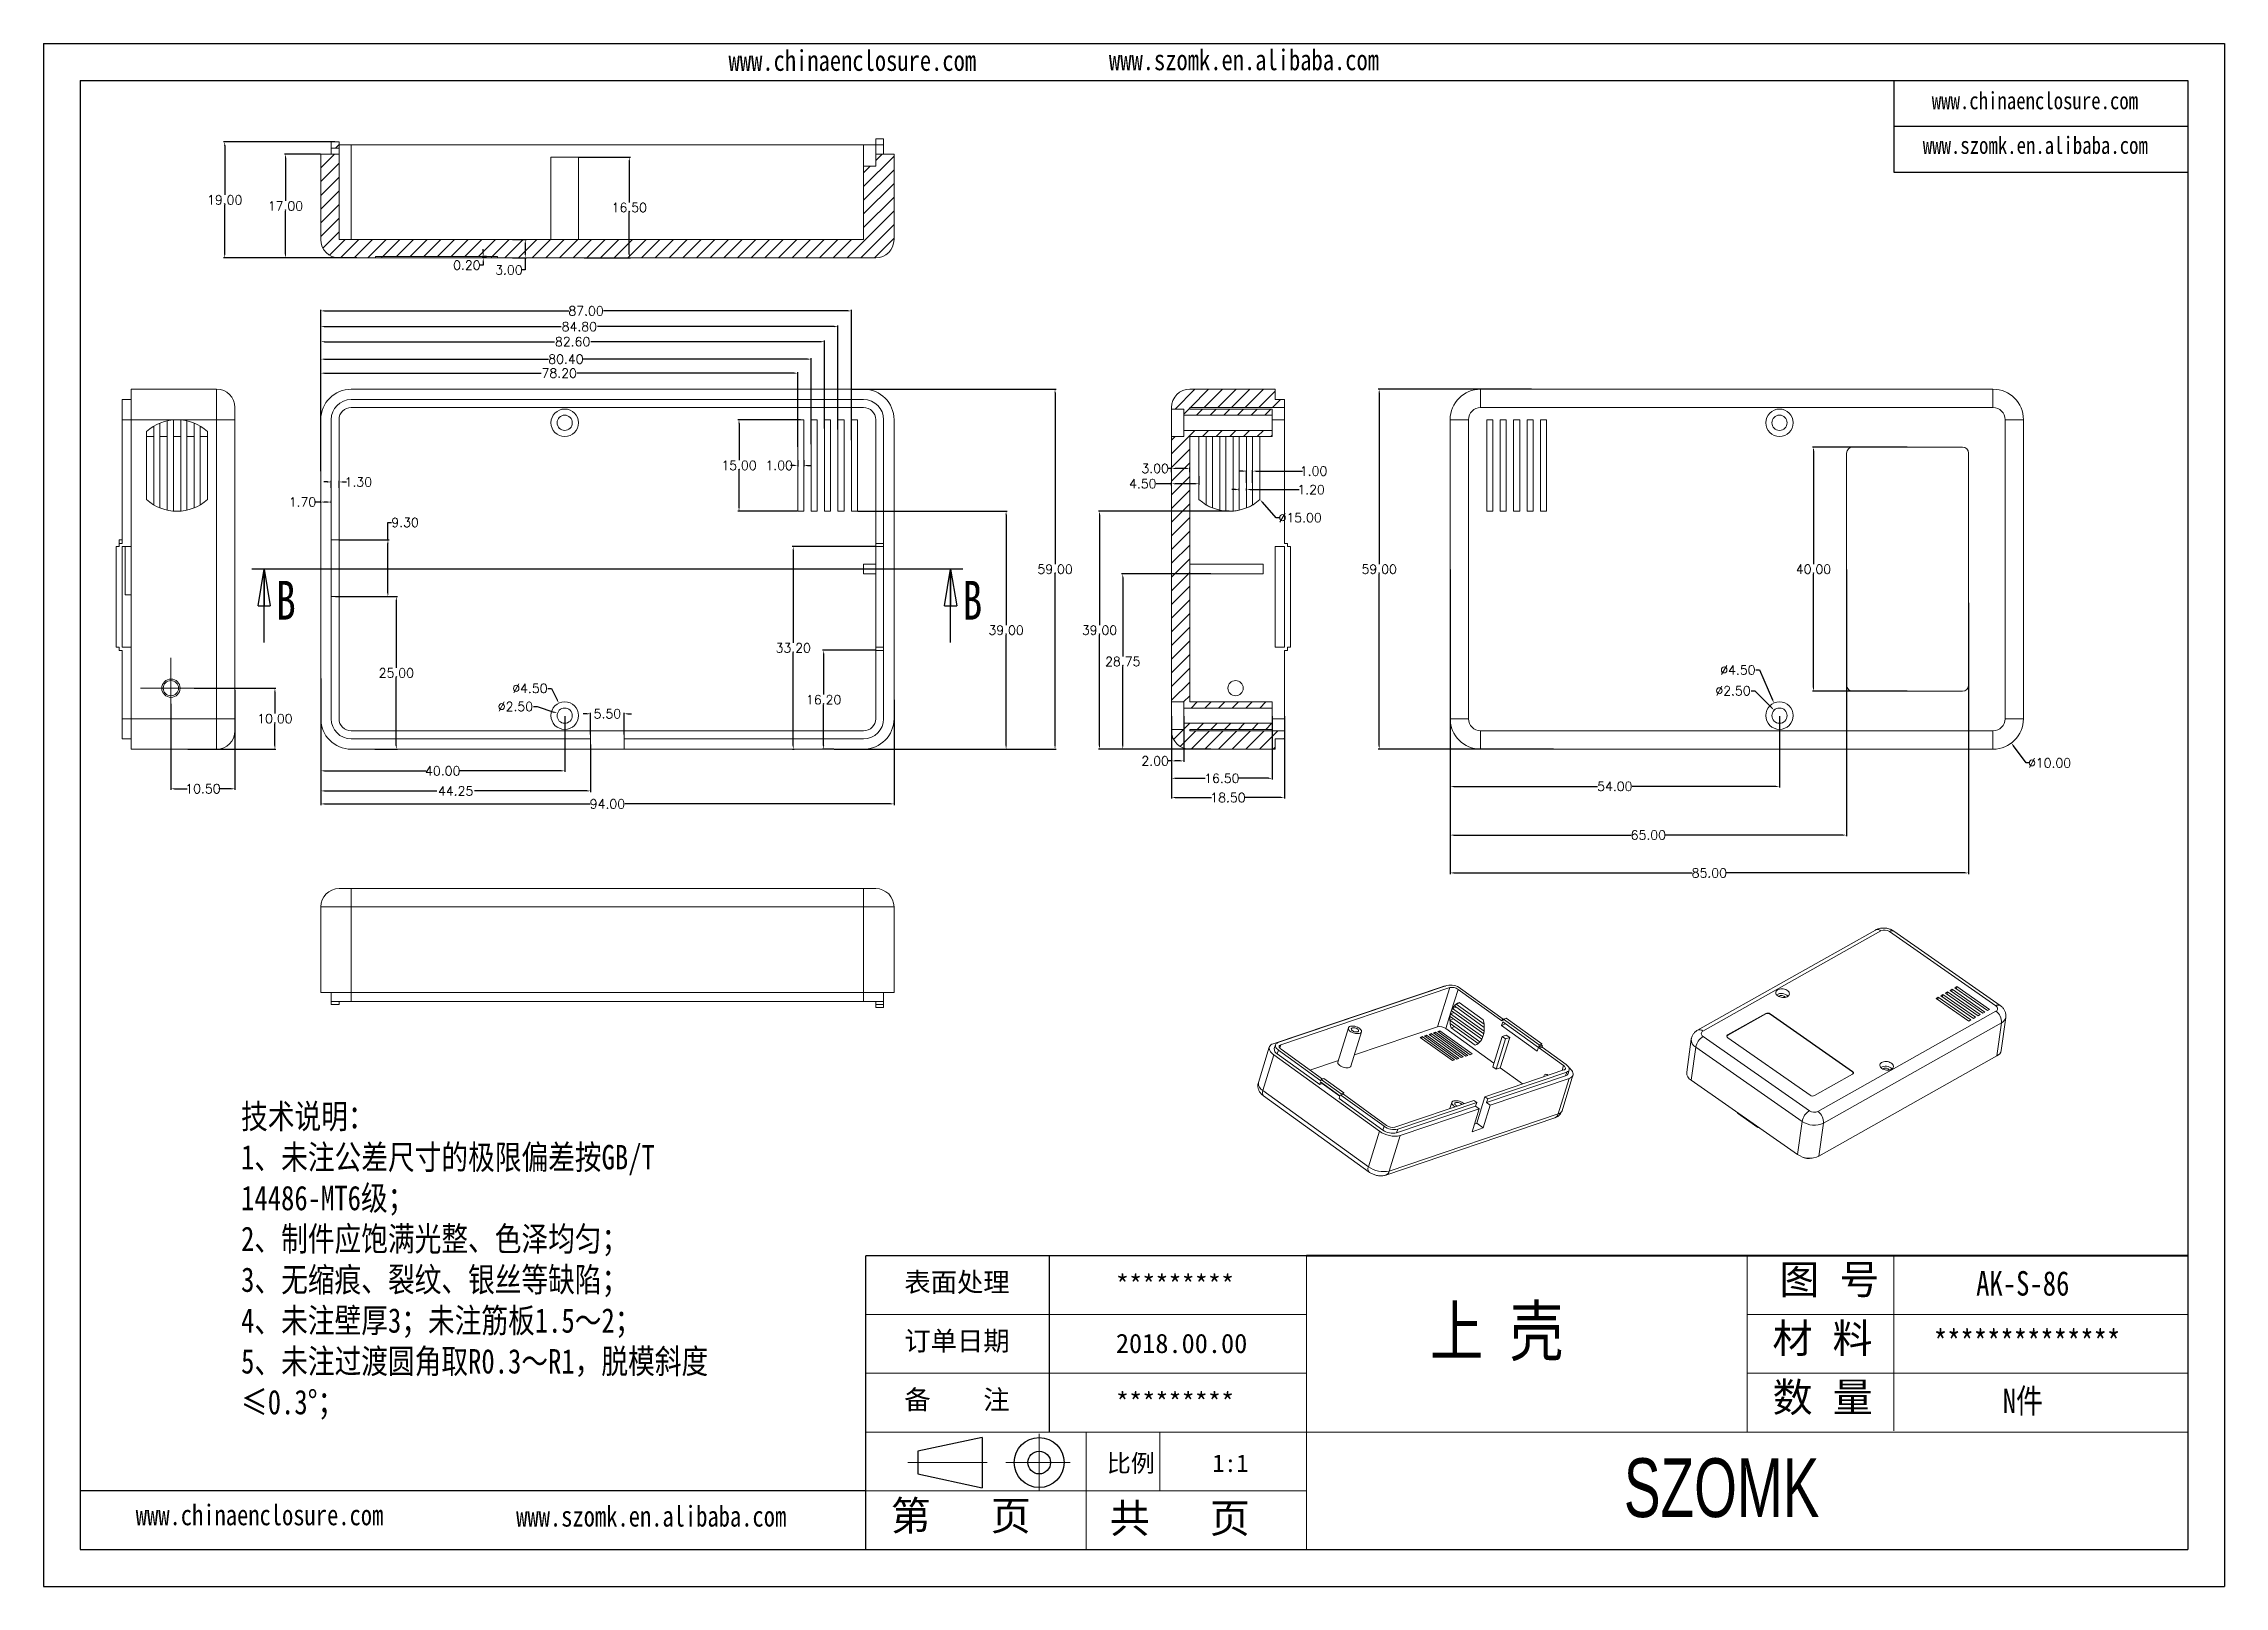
# Model space of a CAD drawing. Header units: inches. Extents: x 1582 to 2344, y 327 to 580.
# Drawn here: x 1986.7 to 2344.3, y 326.9 to 579.7 of the extents above; entities that cross this region are included whole.
import ezdxf

# ---------------------------------------------------------------- set-up
doc = ezdxf.new("R2010")
doc.units = ezdxf.units.IN
doc.header["$LTSCALE"] = 15
doc.linetypes.add('CENTER2', pattern=[28.575, 19.05, -3.175, 3.175, -3.175])
doc.linetypes.add('CENTERX2', pattern=[101.6, 63.5, -12.7, 12.7, -12.7])
doc.layers.add('文字', color=81, linetype='Continuous')
for name, color, linetype, lineweight in [('粗实线', 7, 'Continuous', 30), ('细实线', 3, 'Continuous', 9), ('细点划线', 2, 'CENTER2', 9)]:
    doc.layers.add(name, color=color, linetype=linetype, lineweight=lineweight)
doc.styles.add('SLDTEXTSTYLE0', font='TXT', dxfattribs={"width": 0.75})
doc.styles.get("Standard").update_dxf_attribs({"font": 'txt', "bigfont": 'gbcbig.shx'})
doc.styles.add('宋体', font='', dxfattribs={"width": 0.8, "height": 3.5})
doc.styles.add('长仿宋', font='', dxfattribs={"width": 0.7, "height": 4})
doc.styles.get('宋体').set_extended_font_data('SimSun')
doc.styles.get('长仿宋').set_extended_font_data('SimSun')
doc.dimstyles.new('2', dxfattribs={"dimtxt": 1.5, "dimasz": 0.6, "dimexe": 0.18, "dimexo": 0.0625, "dimgap": 0.09, "dimtad": 0, "dimtih": 1, "dimtoh": 1, "dimzin": 0, "dimdsep": 46, "dimtxsty": 'Standard', "dimcen": 0, "dimadec": 0, "dimazin": 2, "dimtfac": 1, "dimtofl": 0, "dimtmove": 0, "dimatfit": 3, "dimfxl": 1, "dimtolj": 1, "dimtzin": 0, "dimarcsym": 0})

msp = doc.modelspace()

# ---------------------------------------------------------------- texts
at = {"color": 7, "linetype": 'Continuous', "char_height": 6.35, "attachment_point": 1, "style": 'SLDTEXTSTYLE0'}
for insert in [(2024.795, 491.692), (2137.355, 491.692)]:
    msp.add_mtext('B', dxfattribs=dict(at, insert=insert))
at = {"char_height": 3.16751, "width": 1800.25596, "attachment_point": 1}
for s, insert in [('{\\fSimHei|b0|i0|c134|p49;表面处理}', (2127.812, 378.352)), ('{\\fSimHei|b0|i0|c134|p49;*********}', (2162.505, 377.944)), ('{\\fSimHei|b0|i0|c134|p49;订单日期}', (2127.812, 368.72)), ('{\\fSimHei|b0|i0|c134|p49;2018.00.00}', (2162.505, 368.313)), ('{\\fSimHei|b0|i0|c134|p49;备    注}', (2127.812, 359.089)), ('{\\fSimHei|b0|i0|c134|p49;*********}', (2162.505, 358.681))]:
    msp.add_mtext(s, dxfattribs=dict(at, insert=insert))
at = {"layer": '文字', "color": 0, "attachment_point": 1, "style": '宋体'}
for s, insert, char_height, width in [('www.chinaenclosure.com', (2098.996, 578.665), 3.39032, 59.56466), ('www.szomk.en.alibaba.com', (2161.37, 578.773), 3.39032, 59.56466), ('www.chinaenclosure.com', (2296.288, 571.811), 2.82527, 49.63722), ('www.szomk.en.alibaba.com', (2294.811, 564.495), 2.82527, 49.63722), ('{\\H1.111x;技术说明：\\P1、未注公差尺寸的极限偏差按GB/T 14486-MT6级；\\P2、制件应饱满光整、色泽均匀；\\P3、无缩痕、裂纹、银丝等缺陷；\\P4、未注壁厚3；未注筋板1.5～2；\\P5、未注过渡圆角取R0.3～R1，脱模斜度≤0.3%%D；}', (2019.069, 405.94), 3.61185, 81.35468), ('{\\H1.111x;AK-S-86}', (2303.56, 378.569), 3.61185, 41.757), ('上 壳', (2213.982, 372.77), 8.0263, 102.61368), ('{\\H1.111x;**************}', (2296.612, 368.938), 3.61185, 41.757), ('{\\H1.111x;N件}', (2307.928, 359.306), 3.61185, 41.757), ('www.chinaenclosure.com', (2001.795, 340.309), 3.39032, 59.56466), ('www.szomk.en.alibaba.com', (2064.169, 340.098), 3.39032, 59.56466)]:
    msp.add_mtext(s, dxfattribs=dict(at, insert=insert, char_height=char_height, width=width))
at = {"layer": '粗实线', "insert": (2245.798, 347.894), "char_height": 9.63159, "width": 108.00875, "attachment_point": 1, "style": '长仿宋'}
msp.add_mtext('{\\fSTXinwei|b0|i0|c134|p2;SZOMK}', dxfattribs=at)
at = {"layer": '细实线', "color": 7, "attachment_point": 1}
for s, insert, char_height, width in [('{\\fSimSun|b0|i0|c134|p54;图 号}', (2271.3, 379.623), 4.81579, 24.07897), ('{\\fSimSun|b0|i0|c134|p54;材 料   }', (2270.158, 369.991), 4.81579, 24.07897), ('{\\fSimSun|b0|i0|c134|p54;数 量}', (2270.182, 360.312), 4.81579, 21.75837), ('{\\fSimSun|b0|i0|c134|p54;比例}', (2161.02, 348.543), 2.88948, 12.68391), ('{\\fSimSun|b0|i0|c134|p54;1:1}', (2178.327, 348.543), 2.88948, 12.68391), ('{\\fSimSun|b0|i0|c134|p54;第   页}', (2125.583, 340.903), 4.81579, 36.11846), ('{\\fSimSun|b0|i0|c134|p54; 共   页}', (2158.238, 340.494), 4.81579, 36.11846)]:
    msp.add_mtext(s, dxfattribs=dict(at, insert=insert, char_height=char_height, width=width))

# ---------------------------------------------------------------- blocks, each defined once
blk = doc.blocks.new('_CLOSED')
at = {"color": 0, "linetype": 'ByBlock', "lineweight": -2}
for p, q in [((-1, 0.166667), (0, 0)), ((-1, 0.166667), (-1, -0.166667)), ((0, 0), (-1, -0.166667)), ((0, 0), (-1, 0))]:
    blk.add_line(p, q, dxfattribs=at)
blk = doc.blocks.new('*D352')
at = {"color": 0, "lineweight": -2}
for p, q in [((2059.32, 544.83), (2058.59, 544.83)), ((2059.32, 544.63), (2058.59, 544.63)), ((2058.77, 545.43), (2058.77, 546.03)), ((2058.77, 544.03), (2058.77, 543.43)), ((2058.77, 543.43), (2058.17, 543.43))]:
    blk.add_line(p, q, dxfattribs=at)
at = {"color": 0}
for points in [[(2058.67, 545.43), (2058.87, 545.43), (2058.77, 544.83)], [(2058.67, 544.03), (2058.87, 544.03), (2058.77, 544.63)]]:
    blk.add_solid(points, dxfattribs=at)
at = {"layer": 'Defpoints', "color": 0}
for p in [(2058.77, 544.63), (2059.38, 544.83), (2059.38, 544.63)]:
    blk.add_point(p, dxfattribs=at)
at = {"color": 0, "insert": (2056.08, 543.43), "char_height": 1.5, "attachment_point": 5}
blk.add_mtext('\\A1;0.20', dxfattribs=at)
blk = doc.blocks.new('*D353')
at = {"color": 0, "lineweight": -2}
for p, q in [((2063.58, 547.63), (2065.85, 547.63)), ((2063.58, 544.63), (2065.85, 544.63)), ((2065.67, 547.03), (2065.67, 545.23)), ((2065.67, 544.63), (2065.67, 542.65)), ((2065.67, 542.65), (2065.07, 542.65))]:
    blk.add_line(p, q, dxfattribs=at)
at = {"color": 0}
for points in [[(2065.57, 547.03), (2065.77, 547.03), (2065.67, 547.63)], [(2065.57, 545.23), (2065.77, 545.23), (2065.67, 544.63)]]:
    blk.add_solid(points, dxfattribs=at)
at = {"layer": 'Defpoints', "color": 0}
for p in [(2063.52, 547.63), (2063.52, 544.63), (2065.67, 544.63)]:
    blk.add_point(p, dxfattribs=at)
at = {"color": 0, "insert": (2062.98, 542.65), "char_height": 1.5, "attachment_point": 5}
blk.add_mtext('\\A1;3.00', dxfattribs=at)
blk = doc.blocks.new('*D354')
at = {"color": 0, "lineweight": -2}
for p, q in [((2032.07, 561.63), (2026.16, 561.63)), ((2026.34, 561.03), (2026.34, 553.97)), ((2026.34, 545.23), (2026.34, 552.29)), ((2036.61, 544.63), (2026.16, 544.63))]:
    blk.add_line(p, q, dxfattribs=at)
at = {"color": 0}
for points in [[(2026.24, 561.03), (2026.44, 561.03), (2026.34, 561.63)], [(2026.24, 545.23), (2026.44, 545.23), (2026.34, 544.63)]]:
    blk.add_solid(points, dxfattribs=at)
at = {"layer": 'Defpoints', "color": 0}
for p in [(2026.34, 561.63), (2032.13, 561.63), (2036.67, 544.63)]:
    blk.add_point(p, dxfattribs=at)
at = {"color": 0, "insert": (2026.34, 553.13), "char_height": 1.5, "attachment_point": 5}
blk.add_mtext('\\A1;17.00', dxfattribs=at)
blk = doc.blocks.new('*D355')
at = {"color": 0, "lineweight": -2}
for p, q in [((2034.42, 563.63), (2016.2, 563.63)), ((2016.38, 563.03), (2016.38, 554.97)), ((2016.38, 545.23), (2016.38, 553.29)), ((2038.07, 544.63), (2016.2, 544.63))]:
    blk.add_line(p, q, dxfattribs=at)
at = {"color": 0}
for points in [[(2016.28, 563.03), (2016.48, 563.03), (2016.38, 563.63)], [(2016.28, 545.23), (2016.48, 545.23), (2016.38, 544.63)]]:
    blk.add_solid(points, dxfattribs=at)
at = {"layer": 'Defpoints', "color": 0}
for p in [(2016.38, 563.63), (2034.48, 563.63), (2038.13, 544.63)]:
    blk.add_point(p, dxfattribs=at)
at = {"color": 0, "insert": (2016.38, 554.13), "char_height": 1.5, "attachment_point": 5}
blk.add_mtext('\\A1;19.00', dxfattribs=at)
blk = doc.blocks.new('*D356')
at = {"color": 0, "lineweight": -2}
for p, q in [((2074.44, 561.13), (2082.9, 561.13)), ((2082.72, 560.53), (2082.72, 553.72)), ((2082.72, 545.23), (2082.72, 552.04)), ((2075.31, 544.63), (2082.9, 544.63))]:
    blk.add_line(p, q, dxfattribs=at)
at = {"color": 0}
for points in [[(2082.62, 560.53), (2082.82, 560.53), (2082.72, 561.13)], [(2082.62, 545.23), (2082.82, 545.23), (2082.72, 544.63)]]:
    blk.add_solid(points, dxfattribs=at)
at = {"layer": 'Defpoints', "color": 0}
for p in [(2074.38, 561.13), (2075.24, 544.63), (2082.72, 544.63)]:
    blk.add_point(p, dxfattribs=at)
at = {"color": 0, "insert": (2082.72, 552.88), "char_height": 1.5, "attachment_point": 5}
blk.add_mtext('\\A1;16.50', dxfattribs=at)
blk = doc.blocks.new('*D357')
at = {"color": 0, "lineweight": -2}
for p, q in [((2032.13, 472.22), (2032.13, 454.96)), ((2126.13, 472.22), (2126.13, 454.96)), ((2032.73, 455.14), (2076.29, 455.14)), ((2125.53, 455.14), (2081.97, 455.14))]:
    blk.add_line(p, q, dxfattribs=at)
at = {"color": 0}
for points in [[(2032.73, 455.24), (2032.73, 455.04), (2032.13, 455.14)], [(2125.53, 455.24), (2125.53, 455.04), (2126.13, 455.14)]]:
    blk.add_solid(points, dxfattribs=at)
at = {"layer": 'Defpoints', "color": 0}
for p in [(2032.13, 472.28), (2126.13, 472.28), (2126.13, 455.14)]:
    blk.add_point(p, dxfattribs=at)
at = {"color": 0, "insert": (2079.13, 455.14), "char_height": 1.5, "attachment_point": 5}
blk.add_mtext('\\A1;94.00', dxfattribs=at)
blk = doc.blocks.new('*D358')
at = {"color": 0, "lineweight": -2}
for p, q in [((2032.13, 475.69), (2032.13, 460.38)), ((2072.13, 469.54), (2072.13, 460.38)), ((2032.73, 460.56), (2049.41, 460.56)), ((2071.53, 460.56), (2054.84, 460.56))]:
    blk.add_line(p, q, dxfattribs=at)
at = {"color": 0}
for points in [[(2032.73, 460.66), (2032.73, 460.46), (2032.13, 460.56)], [(2071.53, 460.66), (2071.53, 460.46), (2072.13, 460.56)]]:
    blk.add_solid(points, dxfattribs=at)
at = {"layer": 'Defpoints', "color": 0}
for p in [(2032.13, 475.75), (2072.13, 469.61), (2072.13, 460.56)]:
    blk.add_point(p, dxfattribs=at)
at = {"color": 0, "insert": (2052.13, 460.56), "char_height": 1.5, "attachment_point": 5}
blk.add_mtext('\\A1;40.00', dxfattribs=at)
blk = doc.blocks.new('*D359')
at = {"color": 0, "lineweight": -2}
for p, q in [((2032.13, 469.97), (2032.13, 457.09)), ((2076.38, 464.89), (2076.38, 457.09)), ((2032.73, 457.27), (2051.16, 457.27)), ((2075.78, 457.27), (2057.34, 457.27))]:
    blk.add_line(p, q, dxfattribs=at)
at = {"color": 0}
for points in [[(2032.73, 457.37), (2032.73, 457.17), (2032.13, 457.27)], [(2075.78, 457.37), (2075.78, 457.17), (2076.38, 457.27)]]:
    blk.add_solid(points, dxfattribs=at)
at = {"layer": 'Defpoints', "color": 0}
for p in [(2032.13, 470.03), (2076.38, 464.96), (2032.13, 457.27)]:
    blk.add_point(p, dxfattribs=at)
at = {"color": 0, "insert": (2054.25, 457.27), "char_height": 1.5, "attachment_point": 5}
blk.add_mtext('\\A1;44.25', dxfattribs=at)
blk = doc.blocks.new('*D360')
at = {"color": 0, "lineweight": -2}
for p, q in [((2075.78, 469.91), (2075.18, 469.91)), ((2076.38, 466.52), (2076.38, 470.09)), ((2081.88, 466.52), (2081.88, 470.09)), ((2082.48, 469.91), (2083.08, 469.91))]:
    blk.add_line(p, q, dxfattribs=at)
at = {"color": 0}
for points in [[(2075.78, 470.01), (2075.78, 469.81), (2076.38, 469.91)], [(2082.48, 470.01), (2082.48, 469.81), (2081.88, 469.91)]]:
    blk.add_solid(points, dxfattribs=at)
at = {"layer": 'Defpoints', "color": 0}
for p in [(2081.88, 469.91), (2076.38, 466.46), (2081.88, 466.46)]:
    blk.add_point(p, dxfattribs=at)
at = {"color": 0, "insert": (2079.13, 469.91), "char_height": 1.5, "attachment_point": 5}
blk.add_mtext('\\A1;5.50', dxfattribs=at)
blk = doc.blocks.new('*D361')
at = {"color": 0, "lineweight": -2}
for p, q in [((2032.13, 512.21), (2032.13, 525.91)), ((2032.73, 525.73), (2068.26, 525.73)), ((2109.73, 525.73), (2074.19, 525.73)), ((2110.33, 513.66), (2110.33, 525.91))]:
    blk.add_line(p, q, dxfattribs=at)
at = {"color": 0}
for points in [[(2032.73, 525.83), (2032.73, 525.63), (2032.13, 525.73)], [(2109.73, 525.83), (2109.73, 525.63), (2110.33, 525.73)]]:
    blk.add_solid(points, dxfattribs=at)
at = {"layer": 'Defpoints', "color": 0}
for p in [(2110.33, 525.73), (2032.13, 512.15), (2110.33, 513.6)]:
    blk.add_point(p, dxfattribs=at)
at = {"color": 0, "insert": (2071.23, 525.73), "char_height": 1.5, "attachment_point": 5}
blk.add_mtext('\\A1;78.20', dxfattribs=at)
blk = doc.blocks.new('*D362')
at = {"color": 0, "lineweight": -2}
for p, q in [((2032.13, 511.88), (2032.13, 528.21)), ((2032.73, 528.03), (2069.49, 528.03)), ((2111.93, 528.03), (2075.17, 528.03)), ((2112.53, 514.11), (2112.53, 528.21))]:
    blk.add_line(p, q, dxfattribs=at)
at = {"color": 0}
for points in [[(2032.73, 528.13), (2032.73, 527.93), (2032.13, 528.03)], [(2111.93, 528.13), (2111.93, 527.93), (2112.53, 528.03)]]:
    blk.add_solid(points, dxfattribs=at)
at = {"layer": 'Defpoints', "color": 0}
for p in [(2112.53, 528.03), (2032.13, 511.82), (2112.53, 514.04)]:
    blk.add_point(p, dxfattribs=at)
at = {"color": 0, "insert": (2072.33, 528.03), "char_height": 1.5, "attachment_point": 5}
blk.add_mtext('\\A1;80.40', dxfattribs=at)
blk = doc.blocks.new('*D363')
at = {"color": 0, "lineweight": -2}
for p, q in [((2032.13, 514.02), (2032.13, 531.07)), ((2032.73, 530.89), (2070.46, 530.89)), ((2114.13, 530.89), (2076.39, 530.89)), ((2114.73, 516.68), (2114.73, 531.07))]:
    blk.add_line(p, q, dxfattribs=at)
at = {"color": 0}
for points in [[(2032.73, 530.99), (2032.73, 530.79), (2032.13, 530.89)], [(2114.13, 530.99), (2114.13, 530.79), (2114.73, 530.89)]]:
    blk.add_solid(points, dxfattribs=at)
at = {"layer": 'Defpoints', "color": 0}
for p in [(2032.13, 530.89), (2114.73, 516.62), (2032.13, 513.96)]:
    blk.add_point(p, dxfattribs=at)
at = {"color": 0, "insert": (2073.43, 530.89), "char_height": 1.5, "attachment_point": 5}
blk.add_mtext('\\A1;82.60', dxfattribs=at)
blk = doc.blocks.new('*D364')
at = {"color": 0, "lineweight": -2}
for p, q in [((2032.13, 509.69), (2032.13, 533.54)), ((2032.73, 533.36), (2071.56, 533.36)), ((2116.33, 533.36), (2077.49, 533.36)), ((2116.93, 516.52), (2116.93, 533.54))]:
    blk.add_line(p, q, dxfattribs=at)
at = {"color": 0}
for points in [[(2032.73, 533.46), (2032.73, 533.26), (2032.13, 533.36)], [(2116.33, 533.46), (2116.33, 533.26), (2116.93, 533.36)]]:
    blk.add_solid(points, dxfattribs=at)
at = {"layer": 'Defpoints', "color": 0}
for p in [(2032.13, 533.36), (2116.93, 516.46), (2032.13, 509.63)]:
    blk.add_point(p, dxfattribs=at)
at = {"color": 0, "insert": (2074.53, 533.36), "char_height": 1.5, "attachment_point": 5}
blk.add_mtext('\\A1;84.80', dxfattribs=at)
blk = doc.blocks.new('*D365')
at = {"color": 0, "lineweight": -2}
for p, q in [((2032.13, 509.75), (2032.13, 536.12)), ((2032.73, 535.94), (2072.79, 535.94)), ((2118.53, 535.94), (2078.47, 535.94)), ((2119.13, 514.75), (2119.13, 536.12))]:
    blk.add_line(p, q, dxfattribs=at)
at = {"color": 0}
for points in [[(2032.73, 536.04), (2032.73, 535.84), (2032.13, 535.94)], [(2118.53, 536.04), (2118.53, 535.84), (2119.13, 535.94)]]:
    blk.add_solid(points, dxfattribs=at)
at = {"layer": 'Defpoints', "color": 0}
for p in [(2032.13, 535.94), (2119.13, 514.69), (2032.13, 509.69)]:
    blk.add_point(p, dxfattribs=at)
at = {"color": 0, "insert": (2075.63, 535.94), "char_height": 1.5, "attachment_point": 5}
blk.add_mtext('\\A1;87.00', dxfattribs=at)
blk = doc.blocks.new('*D366')
at = {"color": 0, "lineweight": -2}
for p, q in [((2120.19, 503.11), (2144.68, 503.11)), ((2144.5, 502.51), (2144.5, 484.45)), ((2144.5, 464.71), (2144.5, 482.77)), ((2116.33, 464.11), (2144.68, 464.11))]:
    blk.add_line(p, q, dxfattribs=at)
at = {"color": 0}
for points in [[(2144.4, 502.51), (2144.6, 502.51), (2144.5, 503.11)], [(2144.4, 464.71), (2144.6, 464.71), (2144.5, 464.11)]]:
    blk.add_solid(points, dxfattribs=at)
at = {"layer": 'Defpoints', "color": 0}
for p in [(2120.13, 503.11), (2144.5, 503.11), (2116.26, 464.11)]:
    blk.add_point(p, dxfattribs=at)
at = {"color": 0, "insert": (2144.5, 483.61), "char_height": 1.5, "attachment_point": 5}
blk.add_mtext('\\A1;39.00', dxfattribs=at)
blk = doc.blocks.new('*D367')
at = {"color": 0, "lineweight": -2}
for p, q in [((2119.19, 523.11), (2152.71, 523.11)), ((2152.53, 522.51), (2152.53, 494.45)), ((2152.53, 464.71), (2152.53, 492.77)), ((2116.33, 464.11), (2152.71, 464.11))]:
    blk.add_line(p, q, dxfattribs=at)
at = {"color": 0}
for points in [[(2152.43, 522.51), (2152.63, 522.51), (2152.53, 523.11)], [(2152.43, 464.71), (2152.63, 464.71), (2152.53, 464.11)]]:
    blk.add_solid(points, dxfattribs=at)
at = {"layer": 'Defpoints', "color": 0}
for p in [(2119.13, 523.11), (2152.53, 523.11), (2116.26, 464.11)]:
    blk.add_point(p, dxfattribs=at)
at = {"color": 0, "insert": (2152.53, 493.61), "char_height": 1.5, "attachment_point": 5}
blk.add_mtext('\\A1;59.00', dxfattribs=at)
blk = doc.blocks.new('*D368')
at = {"color": 0, "lineweight": -2}
for p, q in [((2123.07, 480.31), (2114.41, 480.31)), ((2114.59, 479.71), (2114.59, 473.05)), ((2114.59, 464.71), (2114.59, 471.37)), ((2116.26, 464.11), (2114.41, 464.11))]:
    blk.add_line(p, q, dxfattribs=at)
at = {"color": 0}
for points in [[(2114.49, 479.71), (2114.69, 479.71), (2114.59, 480.31)], [(2114.49, 464.71), (2114.69, 464.71), (2114.59, 464.11)]]:
    blk.add_solid(points, dxfattribs=at)
at = {"layer": 'Defpoints', "color": 0}
for p in [(2123.13, 480.31), (2114.59, 464.11), (2116.33, 464.11)]:
    blk.add_point(p, dxfattribs=at)
at = {"color": 0, "insert": (2114.59, 472.21), "char_height": 1.5, "attachment_point": 5}
blk.add_mtext('\\A1;16.20', dxfattribs=at)
blk = doc.blocks.new('*D369')
at = {"color": 0, "lineweight": -2}
for p, q in [((2123.07, 497.31), (2109.42, 497.31)), ((2109.6, 496.71), (2109.6, 481.55)), ((2109.6, 464.71), (2109.6, 479.87)), ((2109.49, 464.11), (2109.78, 464.11))]:
    blk.add_line(p, q, dxfattribs=at)
at = {"color": 0}
for points in [[(2109.5, 496.71), (2109.7, 496.71), (2109.6, 497.31)], [(2109.5, 464.71), (2109.7, 464.71), (2109.6, 464.11)]]:
    blk.add_solid(points, dxfattribs=at)
at = {"layer": 'Defpoints', "color": 0}
for p in [(2109.6, 497.31), (2123.13, 497.31), (2109.43, 464.11)]:
    blk.add_point(p, dxfattribs=at)
at = {"color": 0, "insert": (2109.6, 480.71), "char_height": 1.5, "attachment_point": 5}
blk.add_mtext('\\A1;33.20', dxfattribs=at)
blk = doc.blocks.new('*D370')
at = {"color": 0, "lineweight": -2}
for p, q in [((2035.19, 489.11), (2044.7, 489.11)), ((2044.52, 488.51), (2044.52, 477.45)), ((2044.52, 464.71), (2044.52, 475.77)), ((2041, 464.11), (2044.7, 464.11))]:
    blk.add_line(p, q, dxfattribs=at)
at = {"color": 0}
for points in [[(2044.42, 488.51), (2044.62, 488.51), (2044.52, 489.11)], [(2044.42, 464.71), (2044.62, 464.71), (2044.52, 464.11)]]:
    blk.add_solid(points, dxfattribs=at)
at = {"layer": 'Defpoints', "color": 0}
for p in [(2035.13, 489.11), (2044.52, 489.11), (2040.94, 464.11)]:
    blk.add_point(p, dxfattribs=at)
at = {"color": 0, "insert": (2044.52, 476.61), "char_height": 1.5, "attachment_point": 5}
blk.add_mtext('\\A1;25.00', dxfattribs=at)
blk = doc.blocks.new('*D371')
at = {"color": 0, "lineweight": -2}
for p, q in [((2043.14, 498.41), (2043.14, 501.26)), ((2043.14, 501.26), (2043.74, 501.26)), ((2035.19, 498.41), (2043.32, 498.41)), ((2043.14, 489.71), (2043.14, 497.81)), ((2034.54, 489.11), (2043.32, 489.11))]:
    blk.add_line(p, q, dxfattribs=at)
at = {"color": 0}
for points in [[(2043.04, 497.81), (2043.24, 497.81), (2043.14, 498.41)], [(2043.04, 489.71), (2043.24, 489.71), (2043.14, 489.11)]]:
    blk.add_solid(points, dxfattribs=at)
at = {"layer": 'Defpoints', "color": 0}
for p in [(2035.13, 498.41), (2043.14, 498.41), (2034.48, 489.11)]:
    blk.add_point(p, dxfattribs=at)
at = {"color": 0, "insert": (2045.96, 501.26), "char_height": 1.5, "attachment_point": 5}
blk.add_mtext('\\A1;9.30', dxfattribs=at)
blk = doc.blocks.new('*D372')
at = {"color": 0, "lineweight": -2}
for p, q in [((2069.39, 474.08), (2069.99, 474.08)), ((2069.99, 474.08), (2070.9, 472.18))]:
    blk.add_line(p, q, dxfattribs=at)
at = {"color": 0}
blk.add_solid([(2070.99, 472.22), (2070.81, 472.14), (2071.16, 471.64)], dxfattribs=at)
at = {"layer": 'Defpoints', "color": 0}
for p in [(2071.16, 471.64), (2073.1, 467.57)]:
    blk.add_point(p, dxfattribs=at)
at = {"color": 0, "insert": (2066.43, 474.08), "char_height": 1.5, "attachment_point": 5}
blk.add_mtext('\\A1;∅4.50', dxfattribs=at)
blk = doc.blocks.new('*D373')
at = {"color": 0, "lineweight": -2}
for p, q in [((2067.01, 471.1), (2067.61, 471.1)), ((2067.61, 471.1), (2070.37, 470.19))]:
    blk.add_line(p, q, dxfattribs=at)
at = {"color": 0}
blk.add_solid([(2070.4, 470.28), (2070.34, 470.09), (2070.94, 470)], dxfattribs=at)
at = {"layer": 'Defpoints', "color": 0}
for p in [(2070.94, 470), (2073.31, 469.21)]:
    blk.add_point(p, dxfattribs=at)
at = {"color": 0, "insert": (2064.05, 471.1), "char_height": 1.5, "attachment_point": 5}
blk.add_mtext('\\A1;∅2.50', dxfattribs=at)
blk = doc.blocks.new('*D374')
at = {"color": 0, "lineweight": -2}
for p, q in [((2033.23, 507.9), (2032.63, 507.9)), ((2033.83, 506.96), (2033.83, 508.08)), ((2035.13, 506.96), (2035.13, 508.08)), ((2035.73, 507.9), (2036.33, 507.9))]:
    blk.add_line(p, q, dxfattribs=at)
at = {"color": 0}
for points in [[(2033.23, 508), (2033.23, 507.8), (2033.83, 507.9)], [(2035.73, 508), (2035.73, 507.8), (2035.13, 507.9)]]:
    blk.add_solid(points, dxfattribs=at)
at = {"layer": 'Defpoints', "color": 0}
for p in [(2035.13, 507.9), (2033.83, 506.9), (2035.13, 506.9)]:
    blk.add_point(p, dxfattribs=at)
at = {"color": 0, "insert": (2038.29, 507.9), "char_height": 1.5, "attachment_point": 5}
blk.add_mtext('\\A1;1.30', dxfattribs=at)
blk = doc.blocks.new('*D375')
at = {"color": 0, "lineweight": -2}
for p, q in [((2032.13, 504.61), (2031.1, 504.61)), ((2032.13, 504.47), (2032.13, 504.79)), ((2033.23, 504.61), (2032.73, 504.61)), ((2033.83, 504.47), (2033.83, 504.79))]:
    blk.add_line(p, q, dxfattribs=at)
at = {"color": 0}
for points in [[(2032.73, 504.71), (2032.73, 504.51), (2032.13, 504.61)], [(2033.23, 504.71), (2033.23, 504.51), (2033.83, 504.61)]]:
    blk.add_solid(points, dxfattribs=at)
at = {"layer": 'Defpoints', "color": 0}
for p in [(2032.13, 504.41), (2033.83, 504.61), (2033.83, 504.41)]:
    blk.add_point(p, dxfattribs=at)
at = {"color": 0, "insert": (2029.13, 504.61), "char_height": 1.5, "attachment_point": 5}
blk.add_mtext('\\A1;1.70', dxfattribs=at)
blk = doc.blocks.new('*D376')
at = {"color": 0, "lineweight": -2}
for p, q in [((2110.33, 511.45), (2110.33, 510.43)), ((2111.33, 511.45), (2111.33, 510.43)), ((2109.73, 510.61), (2109.13, 510.61)), ((2111.93, 510.61), (2112.53, 510.61))]:
    blk.add_line(p, q, dxfattribs=at)
at = {"color": 0}
for points in [[(2109.73, 510.71), (2109.73, 510.51), (2110.33, 510.61)], [(2111.93, 510.71), (2111.93, 510.51), (2111.33, 510.61)]]:
    blk.add_solid(points, dxfattribs=at)
at = {"layer": 'Defpoints', "color": 0}
for p in [(2110.33, 511.51), (2111.33, 511.51), (2110.33, 510.61)]:
    blk.add_point(p, dxfattribs=at)
at = {"color": 0, "insert": (2107.29, 510.61), "char_height": 1.5, "attachment_point": 5}
blk.add_mtext('\\A1;1.00', dxfattribs=at)
blk = doc.blocks.new('*D377')
at = {"color": 0, "lineweight": -2}
for p, q in [((2110.77, 518.11), (2100.53, 518.11)), ((2100.71, 517.51), (2100.71, 511.45)), ((2100.71, 503.71), (2100.71, 509.77)), ((2110.27, 503.11), (2100.53, 503.11))]:
    blk.add_line(p, q, dxfattribs=at)
at = {"color": 0}
for points in [[(2100.61, 517.51), (2100.81, 517.51), (2100.71, 518.11)], [(2100.61, 503.71), (2100.81, 503.71), (2100.71, 503.11)]]:
    blk.add_solid(points, dxfattribs=at)
at = {"layer": 'Defpoints', "color": 0}
for p in [(2100.71, 518.11), (2110.83, 518.11), (2110.33, 503.11)]:
    blk.add_point(p, dxfattribs=at)
at = {"color": 0, "insert": (2100.71, 510.61), "char_height": 1.5, "attachment_point": 5}
blk.add_mtext('\\A1;15.00', dxfattribs=at)
blk = doc.blocks.new('*D381')
at = {"color": 0, "lineweight": -2}
for p, q in [((2217.31, 493.54), (2217.31, 449.85)), ((2282.31, 493.54), (2282.31, 449.85)), ((2217.91, 450.03), (2246.97, 450.03)), ((2281.71, 450.03), (2252.65, 450.03))]:
    blk.add_line(p, q, dxfattribs=at)
at = {"color": 0}
for points in [[(2217.91, 450.13), (2217.91, 449.93), (2217.31, 450.03)], [(2281.71, 450.13), (2281.71, 449.93), (2282.31, 450.03)]]:
    blk.add_solid(points, dxfattribs=at)
at = {"layer": 'Defpoints', "color": 0}
for p in [(2217.31, 493.61), (2282.31, 493.61), (2217.31, 450.03)]:
    blk.add_point(p, dxfattribs=at)
at = {"color": 0, "insert": (2249.81, 450.03), "char_height": 1.5, "attachment_point": 5}
blk.add_mtext('\\A1;65.00', dxfattribs=at)
blk = doc.blocks.new('*D382')
at = {"color": 0, "lineweight": -2}
for p, q in [((2217.31, 488.12), (2217.31, 443.65)), ((2302.31, 488.12), (2302.31, 443.65)), ((2217.91, 443.83), (2256.97, 443.83)), ((2301.71, 443.83), (2262.65, 443.83))]:
    blk.add_line(p, q, dxfattribs=at)
at = {"color": 0}
for points in [[(2217.91, 443.93), (2217.91, 443.73), (2217.31, 443.83)], [(2301.71, 443.93), (2301.71, 443.73), (2302.31, 443.83)]]:
    blk.add_solid(points, dxfattribs=at)
at = {"layer": 'Defpoints', "color": 0}
for p in [(2217.31, 488.18), (2302.31, 488.18), (2217.31, 443.83)]:
    blk.add_point(p, dxfattribs=at)
at = {"color": 0, "insert": (2259.81, 443.83), "char_height": 1.5, "attachment_point": 5}
blk.add_mtext('\\A1;85.00', dxfattribs=at)
blk = doc.blocks.new('*D383')
at = {"color": 0, "lineweight": -2}
for p, q in [((2292.25, 513.61), (2276.71, 513.61)), ((2276.89, 513.01), (2276.89, 494.45)), ((2276.89, 474.21), (2276.89, 492.77)), ((2292.25, 473.61), (2276.71, 473.61))]:
    blk.add_line(p, q, dxfattribs=at)
at = {"color": 0}
for points in [[(2276.79, 513.01), (2276.99, 513.01), (2276.89, 513.61)], [(2276.79, 474.21), (2276.99, 474.21), (2276.89, 473.61)]]:
    blk.add_solid(points, dxfattribs=at)
at = {"layer": 'Defpoints', "color": 0}
for p in [(2276.89, 513.61), (2292.31, 513.61), (2292.31, 473.61)]:
    blk.add_point(p, dxfattribs=at)
at = {"color": 0, "insert": (2276.89, 493.61), "char_height": 1.5, "attachment_point": 5}
blk.add_mtext('\\A1;40.00', dxfattribs=at)
blk = doc.blocks.new('*D384')
at = {"color": 0, "lineweight": -2}
for p, q in [((2311.78, 461.86), (2309.69, 464.64)), ((2312.38, 461.86), (2311.78, 461.86))]:
    blk.add_line(p, q, dxfattribs=at)
at = {"color": 0}
blk.add_solid([(2309.77, 464.7), (2309.61, 464.58), (2309.33, 465.12)], dxfattribs=at)
at = {"layer": 'Defpoints', "color": 0}
for p in [(2303.3, 473.1), (2309.33, 465.12)]:
    blk.add_point(p, dxfattribs=at)
at = {"color": 0, "insert": (2315.6, 461.86), "char_height": 1.5, "attachment_point": 5}
blk.add_mtext('\\A1;∅10.00', dxfattribs=at)
blk = doc.blocks.new('*D385')
at = {"color": 0, "lineweight": -2}
for p, q in [((2217.31, 471.63), (2217.31, 457.83)), ((2271.31, 469.54), (2271.31, 457.83)), ((2217.91, 458.01), (2241.47, 458.01)), ((2270.71, 458.01), (2247.15, 458.01))]:
    blk.add_line(p, q, dxfattribs=at)
at = {"color": 0}
for points in [[(2217.91, 458.11), (2217.91, 457.91), (2217.31, 458.01)], [(2270.71, 458.11), (2270.71, 457.91), (2271.31, 458.01)]]:
    blk.add_solid(points, dxfattribs=at)
at = {"layer": 'Defpoints', "color": 0}
for p in [(2217.31, 471.7), (2271.31, 469.61), (2217.31, 458.01)]:
    blk.add_point(p, dxfattribs=at)
at = {"color": 0, "insert": (2244.31, 458.01), "char_height": 1.5, "attachment_point": 5}
blk.add_mtext('\\A1;54.00', dxfattribs=at)
blk = doc.blocks.new('*D386')
at = {"color": 0, "lineweight": -2}
for p, q in [((2266.65, 473.68), (2267.25, 473.68)), ((2267.25, 473.68), (2270.01, 470.92))]:
    blk.add_line(p, q, dxfattribs=at)
at = {"color": 0}
blk.add_solid([(2270.08, 470.99), (2269.94, 470.84), (2270.43, 470.49)], dxfattribs=at)
at = {"layer": 'Defpoints', "color": 0}
for p in [(2270.43, 470.49), (2272.2, 468.72)]:
    blk.add_point(p, dxfattribs=at)
at = {"color": 0, "insert": (2263.69, 473.68), "char_height": 1.5, "attachment_point": 5}
blk.add_mtext('\\A1;∅2.50', dxfattribs=at)
blk = doc.blocks.new('*D387')
at = {"color": 0, "lineweight": -2}
for p, q in [((2267.45, 477.1), (2268.05, 477.1)), ((2268.05, 477.1), (2270.18, 472.22))]:
    blk.add_line(p, q, dxfattribs=at)
at = {"color": 0}
blk.add_solid([(2270.27, 472.26), (2270.08, 472.18), (2270.42, 471.67)], dxfattribs=at)
at = {"layer": 'Defpoints', "color": 0}
for p in [(2270.42, 471.67), (2272.21, 467.54)]:
    blk.add_point(p, dxfattribs=at)
at = {"color": 0, "insert": (2264.49, 477.1), "char_height": 1.5, "attachment_point": 5}
blk.add_mtext('\\A1;∅4.50', dxfattribs=at)
blk = doc.blocks.new('*D388')
at = {"color": 0, "lineweight": -2}
for p, q in [((2230.66, 523.11), (2205.5, 523.11)), ((2205.68, 522.51), (2205.68, 494.45)), ((2205.68, 464.71), (2205.68, 492.77)), ((2234.28, 464.11), (2205.5, 464.11))]:
    blk.add_line(p, q, dxfattribs=at)
at = {"color": 0}
for points in [[(2205.58, 522.51), (2205.78, 522.51), (2205.68, 523.11)], [(2205.58, 464.71), (2205.78, 464.71), (2205.68, 464.11)]]:
    blk.add_solid(points, dxfattribs=at)
at = {"layer": 'Defpoints', "color": 0}
for p in [(2205.68, 523.11), (2230.73, 523.11), (2234.34, 464.11)]:
    blk.add_point(p, dxfattribs=at)
at = {"color": 0, "insert": (2205.68, 493.61), "char_height": 1.5, "attachment_point": 5}
blk.add_mtext('\\A1;59.00', dxfattribs=at)
blk = doc.blocks.new('SW_CENTERMARKSYMBOL_2')
at = {"color": 0, "linetype": 'Continuous', "lineweight": 0}
for p, q in [((0, 2.5), (0, 5)), ((-2.5, 0), (-5, 0)), ((0, 0), (-2.5, 0)), ((0, 0), (0, 2.5)), ((0, 0), (0, -2.5)), ((0, 0), (2.5, 0)), ((2.5, 0), (5, 0)), ((0, -2.5), (0, -5))]:
    blk.add_line(p, q, dxfattribs=at)
blk = doc.blocks.new('*D392')
at = {"color": 0, "lineweight": -2}
for p, q in [((2171.63, 469.54), (2171.63, 462.01)), ((2173.63, 469.54), (2173.63, 462.01)), ((2171.63, 462.19), (2171.03, 462.19)), ((2173.03, 462.19), (2172.23, 462.19))]:
    blk.add_line(p, q, dxfattribs=at)
at = {"color": 0}
for points in [[(2172.23, 462.29), (2172.23, 462.09), (2171.63, 462.19)], [(2173.03, 462.29), (2173.03, 462.09), (2173.63, 462.19)]]:
    blk.add_solid(points, dxfattribs=at)
at = {"layer": 'Defpoints', "color": 0}
for p in [(2171.63, 469.61), (2173.63, 469.61), (2171.63, 462.19)]:
    blk.add_point(p, dxfattribs=at)
at = {"color": 0, "insert": (2168.94, 462.19), "char_height": 1.5, "attachment_point": 5}
blk.add_mtext('\\A1;2.00', dxfattribs=at)
blk = doc.blocks.new('*D393')
at = {"color": 0, "lineweight": -2}
for p, q in [((2171.63, 469.54), (2171.63, 459.16)), ((2188.13, 469.54), (2188.13, 459.16)), ((2172.23, 459.34), (2177.17, 459.34)), ((2187.53, 459.34), (2182.6, 459.34))]:
    blk.add_line(p, q, dxfattribs=at)
at = {"color": 0}
for points in [[(2172.23, 459.44), (2172.23, 459.24), (2171.63, 459.34)], [(2187.53, 459.44), (2187.53, 459.24), (2188.13, 459.34)]]:
    blk.add_solid(points, dxfattribs=at)
at = {"layer": 'Defpoints', "color": 0}
for p in [(2171.63, 469.61), (2188.13, 469.61), (2188.13, 459.34)]:
    blk.add_point(p, dxfattribs=at)
at = {"color": 0, "insert": (2179.88, 459.34), "char_height": 1.5, "attachment_point": 5}
blk.add_mtext('\\A1;16.50', dxfattribs=at)
blk = doc.blocks.new('*D394')
at = {"color": 0, "lineweight": -2}
for p, q in [((2171.63, 469.54), (2171.63, 456)), ((2190.13, 469.54), (2190.13, 456)), ((2172.23, 456.18), (2178.17, 456.18)), ((2189.53, 456.18), (2183.6, 456.18))]:
    blk.add_line(p, q, dxfattribs=at)
at = {"color": 0}
for points in [[(2172.23, 456.28), (2172.23, 456.08), (2171.63, 456.18)], [(2189.53, 456.28), (2189.53, 456.08), (2190.13, 456.18)]]:
    blk.add_solid(points, dxfattribs=at)
at = {"layer": 'Defpoints', "color": 0}
for p in [(2171.63, 469.61), (2190.13, 469.61), (2190.13, 456.18)]:
    blk.add_point(p, dxfattribs=at)
at = {"color": 0, "insert": (2180.88, 456.18), "char_height": 1.5, "attachment_point": 5}
blk.add_mtext('\\A1;18.50', dxfattribs=at)
blk = doc.blocks.new('*D395')
at = {"color": 0, "lineweight": -2}
for p, q in [((2018.06, 473.8), (2018.06, 457.44)), ((2007.56, 471.54), (2007.56, 457.44)), ((2008.16, 457.62), (2010.22, 457.62)), ((2017.46, 457.62), (2015.4, 457.62))]:
    blk.add_line(p, q, dxfattribs=at)
at = {"color": 0}
for points in [[(2008.16, 457.72), (2008.16, 457.52), (2007.56, 457.62)], [(2017.46, 457.72), (2017.46, 457.52), (2018.06, 457.62)]]:
    blk.add_solid(points, dxfattribs=at)
at = {"layer": 'Defpoints', "color": 0}
for p in [(2018.06, 473.86), (2007.56, 471.61), (2007.56, 457.62)]:
    blk.add_point(p, dxfattribs=at)
at = {"color": 0, "insert": (2012.81, 457.62), "char_height": 1.5, "attachment_point": 5}
blk.add_mtext('\\A1;10.50', dxfattribs=at)
blk = doc.blocks.new('*D396')
at = {"color": 0, "lineweight": -2}
for p, q in [((2011.37, 474.11), (2024.79, 474.11)), ((2024.61, 473.51), (2024.61, 469.95)), ((2024.61, 464.71), (2024.61, 468.27)), ((2010.33, 464.11), (2024.79, 464.11))]:
    blk.add_line(p, q, dxfattribs=at)
at = {"color": 0}
for points in [[(2024.51, 473.51), (2024.71, 473.51), (2024.61, 474.11)], [(2024.51, 464.71), (2024.71, 464.71), (2024.61, 464.11)]]:
    blk.add_solid(points, dxfattribs=at)
at = {"layer": 'Defpoints', "color": 0}
for p in [(2011.31, 474.11), (2024.61, 474.11), (2010.26, 464.11)]:
    blk.add_point(p, dxfattribs=at)
at = {"color": 0, "insert": (2024.61, 469.11), "char_height": 1.5, "attachment_point": 5}
blk.add_mtext('\\A1;10.00', dxfattribs=at)
blk = doc.blocks.new('*D397')
at = {"color": 0, "lineweight": -2}
for p, q in [((2178.05, 492.86), (2163.45, 492.86)), ((2163.63, 492.26), (2163.63, 479.32)), ((2163.63, 464.71), (2163.63, 477.64)), ((2178.05, 464.11), (2163.45, 464.11))]:
    blk.add_line(p, q, dxfattribs=at)
at = {"color": 0}
for points in [[(2163.53, 492.26), (2163.73, 492.26), (2163.63, 492.86)], [(2163.53, 464.71), (2163.73, 464.71), (2163.63, 464.11)]]:
    blk.add_solid(points, dxfattribs=at)
at = {"layer": 'Defpoints', "color": 0}
for p in [(2163.63, 492.86), (2178.12, 492.86), (2178.12, 464.11)]:
    blk.add_point(p, dxfattribs=at)
at = {"color": 0, "insert": (2163.63, 478.48), "char_height": 1.5, "attachment_point": 5}
blk.add_mtext('\\A1;28.75', dxfattribs=at)
blk = doc.blocks.new('*D398')
at = {"color": 0, "lineweight": -2}
for p, q in [((2181.07, 503.11), (2159.64, 503.11)), ((2159.82, 502.51), (2159.82, 484.45)), ((2159.82, 464.71), (2159.82, 482.77)), ((2178.05, 464.11), (2159.64, 464.11))]:
    blk.add_line(p, q, dxfattribs=at)
at = {"color": 0}
for points in [[(2159.72, 502.51), (2159.92, 502.51), (2159.82, 503.11)], [(2159.72, 464.71), (2159.92, 464.71), (2159.82, 464.11)]]:
    blk.add_solid(points, dxfattribs=at)
at = {"layer": 'Defpoints', "color": 0}
for p in [(2159.82, 503.11), (2181.13, 503.11), (2178.12, 464.11)]:
    blk.add_point(p, dxfattribs=at)
at = {"color": 0, "insert": (2159.82, 483.61), "char_height": 1.5, "attachment_point": 5}
blk.add_mtext('\\A1;39.00', dxfattribs=at)
blk = doc.blocks.new('*D399')
at = {"color": 0, "lineweight": -2}
for p, q in [((2188.78, 502.05), (2186.53, 504.57)), ((2189.38, 502.05), (2188.78, 502.05))]:
    blk.add_line(p, q, dxfattribs=at)
at = {"color": 0}
blk.add_solid([(2186.61, 504.63), (2186.46, 504.5), (2186.13, 505.02)], dxfattribs=at)
at = {"layer": 'Defpoints', "color": 0}
for p in [(2176.13, 516.2), (2186.13, 505.02)]:
    blk.add_point(p, dxfattribs=at)
at = {"color": 0, "insert": (2192.72, 502.05), "char_height": 1.5, "attachment_point": 5}
blk.add_mtext('\\A1;∅15.00', dxfattribs=at)
blk = doc.blocks.new('*D401')
at = {"color": 0, "lineweight": -2}
for p, q in [((2171.63, 510.11), (2171.03, 510.11)), ((2171.63, 509.49), (2171.63, 510.29)), ((2174.03, 510.11), (2172.23, 510.11)), ((2174.63, 509.49), (2174.63, 510.29))]:
    blk.add_line(p, q, dxfattribs=at)
at = {"color": 0}
for points in [[(2172.23, 510.21), (2172.23, 510.01), (2171.63, 510.11)], [(2174.03, 510.21), (2174.03, 510.01), (2174.63, 510.11)]]:
    blk.add_solid(points, dxfattribs=at)
at = {"layer": 'Defpoints', "color": 0}
for p in [(2171.63, 510.11), (2171.63, 509.43), (2174.63, 509.43)]:
    blk.add_point(p, dxfattribs=at)
at = {"color": 0, "insert": (2168.94, 510.11), "char_height": 1.5, "attachment_point": 5}
blk.add_mtext('\\A1;3.00', dxfattribs=at)
blk = doc.blocks.new('*D402')
at = {"color": 0, "lineweight": -2}
for p, q in [((2171.63, 507.32), (2171.63, 507.79)), ((2176.13, 508.86), (2176.13, 507.43)), ((2171.63, 507.61), (2169.12, 507.61)), ((2175.53, 507.61), (2172.23, 507.61))]:
    blk.add_line(p, q, dxfattribs=at)
at = {"color": 0}
for points in [[(2172.23, 507.71), (2172.23, 507.51), (2171.63, 507.61)], [(2175.53, 507.71), (2175.53, 507.51), (2176.13, 507.61)]]:
    blk.add_solid(points, dxfattribs=at)
at = {"layer": 'Defpoints', "color": 0}
for p in [(2176.13, 508.92), (2171.63, 507.61), (2171.63, 507.26)]:
    blk.add_point(p, dxfattribs=at)
at = {"color": 0, "insert": (2166.91, 507.61), "char_height": 1.5, "attachment_point": 5}
blk.add_mtext('\\A1;4.50', dxfattribs=at)
blk = doc.blocks.new('*D404')
at = {"color": 0, "lineweight": -2}
for p, q in [((2183.33, 509.68), (2182.73, 509.68)), ((2183.93, 507.74), (2183.93, 509.86)), ((2184.93, 507.74), (2184.93, 509.86)), ((2185.53, 509.68), (2193.08, 509.68))]:
    blk.add_line(p, q, dxfattribs=at)
at = {"color": 0}
for points in [[(2183.33, 509.78), (2183.33, 509.58), (2183.93, 509.68)], [(2185.53, 509.78), (2185.53, 509.58), (2184.93, 509.68)]]:
    blk.add_solid(points, dxfattribs=at)
at = {"layer": 'Defpoints', "color": 0}
for p in [(2184.93, 509.68), (2183.93, 507.68), (2184.93, 507.68)]:
    blk.add_point(p, dxfattribs=at)
at = {"color": 0, "insert": (2194.92, 509.68), "char_height": 1.5, "attachment_point": 5}
blk.add_mtext('\\A1;1.00', dxfattribs=at)
blk = doc.blocks.new('*D405')
at = {"color": 0, "lineweight": -2}
for p, q in [((2182.13, 506.65), (2181.53, 506.65)), ((2182.73, 506.48), (2182.73, 506.83)), ((2183.93, 506.48), (2183.93, 506.83)), ((2184.53, 506.65), (2192.54, 506.65))]:
    blk.add_line(p, q, dxfattribs=at)
at = {"color": 0}
for points in [[(2182.13, 506.75), (2182.13, 506.55), (2182.73, 506.65)], [(2184.53, 506.75), (2184.53, 506.55), (2183.93, 506.65)]]:
    blk.add_solid(points, dxfattribs=at)
at = {"layer": 'Defpoints', "color": 0}
for p in [(2182.73, 506.42), (2183.93, 506.65), (2183.93, 506.42)]:
    blk.add_point(p, dxfattribs=at)
at = {"color": 0, "insert": (2194.51, 506.65), "char_height": 1.5, "attachment_point": 5}
blk.add_mtext('\\A1;1.20', dxfattribs=at)

# ---------------------------------------------------------------- dimensions: what is measured, and where the dimension line sits
for base, p1, p2, picture, middle in [((2016.376, 563.629), (2038.128, 544.629), (2034.478, 563.629), '*D355', (2016.376, 554.129)), ((2026.344, 561.629), (2036.67, 544.629), (2032.128, 561.629), '*D354', (2026.344, 553.129)), ((2082.72, 544.629), (2074.378, 561.129), (2075.243, 544.629), '*D356', (2082.72, 552.879)), ((2058.768, 544.629), (2059.379, 544.829), (2059.379, 544.629), '*D352', (2056.078, 543.429)), ((2152.535, 523.105), (2116.263, 464.105), (2119.128, 523.105), '*D367', (2152.535, 493.605)), ((2205.679, 523.105), (2234.344, 464.105), (2230.727, 523.105), '*D388', (2205.679, 493.605)), ((2100.709, 518.105), (2110.328, 503.105), (2110.828, 518.105), '*D377', (2100.709, 510.605)), ((2276.893, 513.605), (2292.314, 473.605), (2292.314, 513.605), '*D383', (2276.893, 493.605)), ((2144.501, 503.105), (2116.263, 464.105), (2120.128, 503.105), '*D366', (2144.501, 483.605)), ((2159.815, 503.105), (2178.115, 464.105), (2181.132, 503.105), '*D398', (2159.815, 483.605)), ((2109.599, 497.305), (2109.428, 464.105), (2123.128, 497.305), '*D369', (2109.599, 480.705)), ((2163.634, 492.855), (2178.115, 464.105), (2178.115, 492.855), '*D397', (2163.634, 478.48)), ((2044.515, 489.105), (2040.938, 464.105), (2035.128, 489.105), '*D370', (2044.515, 476.605)), ((2114.591, 464.105), (2123.128, 480.305), (2116.325, 464.105), '*D368', (2114.591, 472.205)), ((2024.612, 474.105), (2010.263, 464.105), (2011.312, 474.105), '*D396', (2024.612, 469.105))]:
    dim = msp.add_linear_dim(base=base, p1=p1, p2=p2, angle=90, dimstyle='2')
    dim.commit()
    dim.dimension.update_dxf_attribs({"geometry": picture, "text_midpoint": middle})
for base, p1, p2, picture, middle in [((2065.667, 544.629), (2063.518, 547.629), (2063.518, 544.629), '*D353', (2062.977, 542.653)), ((2043.141, 498.405), (2034.478, 489.105), (2035.128, 498.405), '*D371', (2045.956, 501.263))]:
    dim = msp.add_linear_dim(base=base, p1=p1, p2=p2, angle=90, dimstyle='2')
    dim.commit()
    dim.dimension.update_dxf_attribs({"geometry": picture, "text_midpoint": middle, "dimtype": 160})
for base, p1, p2, picture, middle in [((2032.128, 535.943), (2119.128, 514.686), (2032.128, 509.688), '*D365', (2075.628, 535.943)), ((2032.128, 533.357), (2116.928, 516.457), (2032.128, 509.625), '*D364', (2074.528, 533.357)), ((2032.128, 530.89), (2114.728, 516.616), (2032.128, 513.961), '*D363', (2073.428, 530.89)), ((2110.328, 510.605), (2111.328, 511.509), (2110.328, 511.509), '*D376', (2107.288, 510.605)), ((2035.128, 507.903), (2033.828, 506.896), (2035.128, 506.896), '*D374', (2038.293, 507.903)), ((2171.632, 510.114), (2174.632, 509.427), (2171.632, 509.427), '*D401', (2168.942, 510.114)), ((2217.314, 450.03), (2282.314, 493.605), (2217.314, 493.605), '*D381', (2249.814, 450.03)), ((2217.314, 443.831), (2302.314, 488.178), (2217.314, 488.178), '*D382', (2259.814, 443.831)), ((2072.128, 460.56), (2032.128, 475.752), (2072.128, 469.605), '*D358', (2052.128, 460.56)), ((2007.562, 457.617), (2018.062, 473.864), (2007.562, 471.605), '*D395', (2012.812, 457.617)), ((2126.128, 455.139), (2032.128, 472.278), (2126.128, 472.278), '*D357', (2079.128, 455.139)), ((2032.128, 457.272), (2076.378, 464.955), (2032.128, 470.031), '*D359', (2054.253, 457.272)), ((2081.878, 469.913), (2076.378, 466.455), (2081.878, 466.455), '*D360', (2079.128, 469.913)), ((2171.632, 462.188), (2173.632, 469.605), (2171.632, 469.605), '*D392', (2168.942, 462.188)), ((2188.132, 459.34), (2171.632, 469.605), (2188.132, 469.605), '*D393', (2179.882, 459.34)), ((2190.132, 456.176), (2171.632, 469.605), (2190.132, 469.605), '*D394', (2180.882, 456.176)), ((2217.314, 458.007), (2271.314, 469.605), (2217.314, 471.696), '*D385', (2244.314, 458.007))]:
    dim = msp.add_linear_dim(base=base, p1=p1, p2=p2, dimstyle='2')
    dim.commit()
    dim.dimension.update_dxf_attribs({"geometry": picture, "text_midpoint": middle})
for base, p1, p2, picture, middle in [((2112.528, 528.035), (2032.128, 511.819), (2112.528, 514.044), '*D362', (2072.328, 528.035)), ((2110.328, 525.734), (2032.128, 512.151), (2110.328, 513.599), '*D361', (2071.228, 525.734)), ((2171.632, 507.606), (2176.132, 508.919), (2171.632, 507.259), '*D402', (2166.906, 507.606)), ((2184.932, 509.678), (2183.932, 507.682), (2184.932, 507.682), '*D404', (2194.92, 509.678)), ((2033.828, 504.612), (2032.128, 504.41), (2033.828, 504.41), '*D375', (2029.134, 504.612)), ((2183.932, 506.651), (2182.732, 506.417), (2183.932, 506.417), '*D405', (2194.506, 506.651))]:
    dim = msp.add_linear_dim(base=base, p1=p1, p2=p2, dimstyle='2')
    dim.commit()
    dim.dimension.update_dxf_attribs({"geometry": picture, "text_midpoint": middle, "dimtype": 160})
dim = msp.add_diameter_dim_2p(p1=(2176.132, 516.196), p2=(2186.132, 505.015), dimstyle='2', override={"dimtmove": 1})
dim.commit()
dim.dimension.update_dxf_attribs({"geometry": '*D399', "text_midpoint": (2188.784, 502.05), "dimtype": 163})
for p1, p2, picture, middle in [((2272.212, 467.543), (2270.415, 471.668), '*D387', (2264.486, 477.098)), ((2073.314, 469.211), (2070.942, 469.999), '*D373', (2064.05, 471.104)), ((2073.096, 467.574), (2071.16, 471.637), '*D372', (2066.429, 474.085)), ((2272.197, 468.72), (2270.431, 470.49), '*D386', (2263.686, 473.679)), ((2303.301, 473.096), (2309.327, 465.115), '*D384', (2315.598, 461.862))]:
    dim = msp.add_diameter_dim_2p(p1=p1, p2=p2, dimstyle='2')
    dim.commit()
    dim.dimension.update_dxf_attribs({"geometry": picture, "text_midpoint": middle, "dimtype": 163})

# ---------------------------------------------------------------- hatches: boundary and pattern name
at = {"linetype": 'Continuous', "lineweight": 0}
h = msp.add_hatch(dxfattribs=at)
h.set_pattern_fill('ANSI31', color=4, scale=0.5, style=0)
edge = h.paths.add_edge_path(flags=0)
edge.add_line((2123.128, 559.629), (2121.128, 559.629))
edge.add_line((2121.128, 559.629), (2121.128, 547.629))
edge.add_line((2121.128, 547.629), (2035.128, 547.629))
edge.add_line((2035.128, 547.629), (2035.128, 561.629))
edge.add_line((2035.128, 561.629), (2032.128, 561.629))
edge.add_line((2032.128, 561.629), (2032.128, 547.629))
edge.add_arc((2035.128, 547.629), 3, 180, 270)
edge.add_line((2035.128, 544.629), (2041.128, 544.629))
edge.add_line((2041.128, 544.629), (2041.128, 544.829))
edge.add_line((2041.128, 544.829), (2061.128, 544.829))
edge.add_line((2061.128, 544.829), (2061.128, 544.629))
edge.add_line((2061.128, 544.629), (2123.128, 544.629))
edge.add_arc((2123.128, 547.629), 3, 270, 360)
edge.add_line((2126.128, 547.629), (2126.128, 561.629))
edge.add_line((2126.128, 561.629), (2123.128, 561.629))
edge.add_line((2123.128, 561.629), (2123.128, 559.629))
h = msp.add_hatch(dxfattribs=at)
h.set_pattern_fill('ANSI31', style=0)
h.set_pattern_definition([(45, (2603.6766, 395.3747), (-2.245064, 2.245064), [])])
h.paths.add_polyline_path([(2033.828, 563.629), (2033.828, 562.629), (2035.128, 562.629), (2035.128, 563.629)], flags=0)
h = msp.add_hatch(dxfattribs=at)
h.set_pattern_fill('ANSI31', color=4, scale=0.5, style=0)
edge = h.paths.add_edge_path(flags=0)
edge.add_line((2190.132, 520.105), (2190.132, 521.405))
edge.add_line((2190.132, 521.405), (2188.632, 521.405))
edge.add_line((2188.632, 521.405), (2188.632, 523.105))
edge.add_line((2188.632, 523.105), (2174.632, 523.105))
edge.add_arc((2174.632, 520.105), 3, 90, 180)
edge.add_line((2171.632, 520.105), (2171.632, 519.855))
edge.add_line((2171.632, 519.855), (2173.632, 519.855))
edge.add_line((2173.632, 519.855), (2173.632, 518.855))
edge.add_line((2173.632, 518.855), (2188.132, 518.855))
edge.add_line((2188.132, 518.855), (2188.132, 519.855))
edge.add_line((2188.132, 519.855), (2174.632, 519.855))
edge.add_line((2174.632, 519.855), (2174.632, 520.105))
edge.add_line((2174.632, 520.105), (2190.132, 520.105))
h = msp.add_hatch(dxfattribs=at)
h.set_pattern_fill('ANSI31', color=4, scale=0.5, style=0)
h.paths.add_polyline_path([(2174.632, 515.355), (2188.132, 515.355), (2188.132, 516.355), (2173.632, 516.355), (2173.632, 515.355), (2171.632, 515.355), (2171.632, 471.855), (2173.632, 471.855), (2173.632, 470.855), (2188.132, 470.855), (2188.132, 471.855), (2174.632, 471.855)], flags=0)
h = msp.add_hatch(dxfattribs=at)
h.set_pattern_fill('ANSI31', color=4, scale=0.5, style=0)
edge = h.paths.add_edge_path(flags=0)
edge.add_line((2190.132, 465.805), (2190.132, 467.105))
edge.add_line((2190.132, 467.105), (2174.632, 467.105))
edge.add_line((2174.632, 467.105), (2174.632, 467.355))
edge.add_line((2174.632, 467.355), (2188.132, 467.355))
edge.add_line((2188.132, 467.355), (2188.132, 468.355))
edge.add_line((2188.132, 468.355), (2173.632, 468.355))
edge.add_line((2173.632, 468.355), (2173.632, 467.355))
edge.add_line((2173.632, 467.355), (2171.632, 467.355))
edge.add_line((2171.632, 467.355), (2171.632, 467.105))
edge.add_arc((2174.632, 467.105), 3, 180, 270)
edge.add_line((2174.632, 464.105), (2188.632, 464.105))
edge.add_line((2188.632, 464.105), (2188.632, 465.805))
edge.add_line((2188.632, 465.805), (2190.132, 465.805))

# ---------------------------------------------------------------- linework, layer by layer
for p, q in [((1986.688, 579.737), (2344.261, 579.737)), ((1986.688, 579.737), (1986.688, 326.907)), ((2344.261, 579.737), (2344.261, 326.907)), ((1992.708, 573.717), (2338.241, 573.717)), ((1992.708, 573.717), (1992.708, 332.927)), ((2290.083, 573.717), (2290.083, 558.668)), ((2338.241, 573.717), (2338.241, 332.927)), ((2290.083, 566.192), (2338.241, 566.192)), ((2290.083, 558.668), (2338.241, 558.668)), ((2193.768, 381.085), (2121.531, 381.085)), ((2121.531, 332.927), (2121.531, 381.085)), ((2151.629, 352.19), (2151.629, 381.085)), ((2121.531, 342.559), (1992.708, 342.559)), ((1992.708, 332.927), (2338.241, 332.927)), ((1986.688, 326.907), (2344.261, 326.907))]:
    msp.add_line(p, q)
at = {"color": 7, "linetype": 'Continuous', "lineweight": 15}
for p, q in [((2032.128, 561.629), (2032.128, 547.629)), ((2032.128, 561.629), (2035.128, 561.629)), ((2033.828, 563.629), (2035.128, 563.629)), ((2033.828, 562.629), (2033.828, 563.629)), ((2033.828, 562.629), (2035.128, 562.629)), ((2033.828, 562.629), (2033.828, 561.629)), ((2035.128, 563.629), (2035.128, 562.629)), ((2037.128, 563.129), (2035.128, 563.129)), ((2035.128, 561.629), (2035.128, 562.629)), ((2035.128, 561.629), (2035.128, 547.629)), ((2037.128, 547.629), (2037.128, 563.129)), ((2121.128, 563.129), (2037.128, 563.129)), ((2123.128, 563.129), (2121.128, 563.129)), ((2123.128, 564.129), (2124.428, 564.129)), ((2123.128, 563.129), (2123.128, 564.129)), ((2123.128, 563.129), (2124.428, 563.129)), ((2123.128, 563.129), (2123.128, 561.629)), ((2123.128, 559.629), (2123.128, 561.629)), ((2123.128, 561.629), (2126.128, 561.629)), ((2124.428, 564.129), (2124.428, 563.129)), ((2124.428, 561.629), (2124.428, 563.129)), ((2126.128, 547.629), (2126.128, 561.629)), ((2069.878, 561.129), (2069.878, 547.629)), ((2069.878, 561.129), (2074.378, 561.129)), ((2074.378, 547.629), (2074.378, 561.129)), ((2121.128, 559.629), (2121.128, 547.629)), ((2123.128, 559.629), (2121.128, 559.629)), ((2121.128, 547.629), (2035.128, 547.629)), ((2041.128, 544.629), (2035.128, 544.629)), ((2041.128, 544.829), (2061.128, 544.829)), ((2041.128, 544.629), (2041.128, 544.829)), ((2042.128, 544.629), (2041.128, 544.629)), ((2042.128, 544.829), (2042.128, 544.629)), ((2042.128, 544.629), (2060.128, 544.629)), ((2060.128, 544.629), (2060.128, 544.829)), ((2061.128, 544.629), (2060.128, 544.629)), ((2061.128, 544.829), (2061.128, 544.629)), ((2123.128, 544.629), (2061.128, 544.629)), ((2001.062, 518.105), (2001.062, 523.105)), ((2001.062, 523.105), (2015.062, 523.105)), ((2015.062, 518.105), (2015.062, 523.105)), ((2121.128, 523.105), (2037.128, 523.105)), ((2174.632, 523.105), (2188.632, 523.105)), ((2188.632, 521.405), (2188.632, 523.105)), ((2222.314, 523.105), (2222.314, 520.105)), ((2222.314, 523.105), (2306.314, 523.105)), ((2306.314, 523.105), (2306.314, 520.105)), ((2001.062, 521.405), (1999.562, 521.405)), ((1999.562, 518.105), (1999.562, 521.405)), ((2018.062, 520.105), (2018.062, 518.105)), ((2121.128, 521.405), (2037.128, 521.405)), ((2121.128, 520.105), (2037.128, 520.105)), ((2171.632, 520.105), (2171.632, 519.855)), ((2173.632, 519.855), (2171.632, 519.855)), ((2171.632, 519.855), (2171.632, 515.355)), ((2173.632, 519.855), (2173.632, 518.855)), ((2173.632, 518.855), (2188.132, 518.855)), ((2173.632, 518.855), (2173.632, 516.355)), ((2174.632, 520.105), (2190.132, 520.105)), ((2174.632, 520.105), (2174.632, 519.855)), ((2174.632, 519.855), (2188.132, 519.855)), ((2188.132, 518.855), (2188.132, 519.855)), ((2188.132, 516.355), (2188.132, 518.855)), ((2190.132, 521.405), (2188.632, 521.405)), ((2190.132, 521.405), (2190.132, 520.105)), ((2190.132, 518.105), (2190.132, 520.105)), ((2306.314, 520.105), (2222.314, 520.105)), ((1999.562, 497.805), (1999.562, 518.105)), ((2001.062, 518.105), (1999.562, 518.105)), ((2001.062, 469.105), (2001.062, 518.105)), ((2008.562, 518.105), (2001.062, 518.105)), ((2003.562, 516.196), (2003.562, 505.015)), ((2003.562, 515.355), (2004.762, 515.355)), ((2004.762, 517.071), (2004.762, 504.139)), ((2005.762, 517.563), (2005.762, 503.648)), ((2005.762, 515.355), (2006.962, 515.355)), ((2006.962, 517.933), (2006.962, 503.278)), ((2007.962, 518.081), (2007.962, 503.129)), ((2007.962, 515.355), (2009.162, 515.355)), ((2015.062, 518.105), (2008.562, 518.105)), ((2009.162, 518.081), (2009.162, 503.129)), ((2010.162, 517.933), (2010.162, 503.278)), ((2010.162, 515.355), (2011.362, 515.355)), ((2011.362, 517.563), (2011.362, 503.648)), ((2012.362, 517.071), (2012.362, 504.139)), ((2012.362, 515.355), (2013.562, 515.355)), ((2013.562, 505.015), (2013.562, 516.196)), ((2015.062, 469.105), (2015.062, 518.105)), ((2015.062, 518.105), (2018.062, 518.105)), ((2018.062, 518.105), (2018.062, 469.105)), ((2032.128, 518.105), (2032.128, 469.105)), ((2033.828, 518.105), (2033.828, 498.405)), ((2035.128, 518.105), (2035.128, 498.405)), ((2111.328, 518.105), (2110.328, 518.105)), ((2110.328, 518.105), (2110.328, 503.105)), ((2111.328, 503.105), (2111.328, 518.105)), ((2112.528, 518.105), (2112.528, 503.105)), ((2113.528, 518.105), (2112.528, 518.105)), ((2113.528, 503.105), (2113.528, 518.105)), ((2115.728, 518.105), (2114.728, 518.105)), ((2114.728, 518.105), (2114.728, 503.105)), ((2115.728, 503.105), (2115.728, 518.105)), ((2117.928, 518.105), (2116.928, 518.105)), ((2116.928, 518.105), (2116.928, 503.105)), ((2117.928, 503.105), (2117.928, 518.105)), ((2120.128, 518.105), (2119.128, 518.105)), ((2119.128, 518.105), (2119.128, 503.105)), ((2120.128, 503.105), (2120.128, 518.105)), ((2123.128, 497.805), (2123.128, 518.105)), ((2124.428, 497.805), (2124.428, 518.105)), ((2126.128, 469.105), (2126.128, 518.105)), ((2171.632, 515.355), (2171.632, 471.855)), ((2171.632, 515.355), (2173.632, 515.355)), ((2173.632, 516.355), (2173.632, 515.355)), ((2188.132, 516.355), (2173.632, 516.355)), ((2174.632, 515.355), (2174.632, 471.855)), ((2188.132, 515.355), (2174.632, 515.355)), ((2176.132, 515.355), (2176.132, 505.015)), ((2177.332, 515.355), (2177.332, 504.139)), ((2178.332, 515.355), (2178.332, 503.648)), ((2179.532, 515.355), (2179.532, 503.278)), ((2180.532, 515.355), (2180.532, 503.129)), ((2181.732, 515.355), (2181.732, 503.129)), ((2182.732, 515.355), (2182.732, 503.278)), ((2183.932, 515.355), (2183.932, 503.648)), ((2184.932, 515.355), (2184.932, 504.139)), ((2186.132, 505.015), (2186.132, 515.355)), ((2188.132, 515.355), (2188.132, 516.355)), ((2190.132, 497.805), (2190.132, 518.105)), ((2217.314, 518.105), (2220.314, 518.105)), ((2217.314, 469.105), (2217.314, 518.105)), ((2220.314, 518.105), (2220.314, 469.105)), ((2224.314, 518.105), (2223.314, 518.105)), ((2223.314, 518.105), (2223.314, 503.105)), ((2224.314, 503.105), (2224.314, 518.105)), ((2226.514, 518.105), (2225.514, 518.105)), ((2225.514, 518.105), (2225.514, 503.105)), ((2226.514, 503.105), (2226.514, 518.105)), ((2228.714, 518.105), (2227.714, 518.105)), ((2227.714, 518.105), (2227.714, 503.105)), ((2228.714, 503.105), (2228.714, 518.105)), ((2229.914, 518.105), (2229.914, 503.105)), ((2230.914, 518.105), (2229.914, 518.105)), ((2230.914, 503.105), (2230.914, 518.105)), ((2232.114, 518.105), (2232.114, 503.105)), ((2233.114, 518.105), (2232.114, 518.105)), ((2233.114, 503.105), (2233.114, 518.105)), ((2308.314, 518.105), (2311.314, 518.105)), ((2308.314, 469.105), (2308.314, 518.105)), ((2311.314, 518.105), (2311.314, 469.105)), ((2282.314, 512.605), (2282.314, 474.605)), ((2301.314, 513.605), (2283.314, 513.605)), ((2302.314, 474.605), (2302.314, 512.605)), ((2110.328, 503.105), (2111.328, 503.105)), ((2112.528, 503.105), (2113.528, 503.105)), ((2114.728, 503.105), (2115.728, 503.105)), ((2116.928, 503.105), (2117.928, 503.105)), ((2119.128, 503.105), (2120.128, 503.105)), ((2223.314, 503.105), (2224.314, 503.105)), ((2225.514, 503.105), (2226.514, 503.105)), ((2227.714, 503.105), (2228.714, 503.105)), ((2229.914, 503.105), (2230.914, 503.105)), ((2232.114, 503.105), (2233.114, 503.105)), ((1998.562, 480.805), (1998.562, 497.305)), ((1998.562, 497.305), (1999.062, 497.305)), ((1999.062, 497.805), (1999.062, 498.405)), ((1999.062, 498.405), (1999.562, 498.405)), ((1999.062, 497.305), (1999.062, 497.805)), ((1999.062, 497.805), (1999.562, 497.805)), ((1999.562, 480.805), (1999.562, 497.305)), ((2001.062, 497.305), (1999.562, 497.305)), ((2000.062, 489.405), (2000.062, 497.305)), ((2033.828, 498.405), (2033.828, 489.105)), ((2035.128, 498.405), (2033.828, 498.405)), ((2035.128, 489.105), (2035.128, 498.405)), ((2124.428, 497.805), (2123.128, 497.805)), ((2123.128, 497.805), (2123.128, 497.305)), ((2124.428, 497.305), (2123.128, 497.305)), ((2123.128, 497.305), (2123.128, 480.805)), ((2124.428, 497.305), (2124.428, 497.805)), ((2124.428, 480.805), (2124.428, 497.305)), ((2190.132, 497.305), (2188.632, 497.305)), ((2188.632, 497.305), (2188.632, 480.805)), ((2190.632, 497.805), (2190.132, 497.805)), ((2190.132, 497.305), (2190.132, 480.805)), ((2190.632, 497.805), (2190.632, 497.305)), ((2191.132, 497.305), (2190.632, 497.305)), ((2191.132, 497.305), (2191.132, 480.805)), ((2121.128, 494.435), (2121.128, 492.855)), ((2123.128, 494.435), (2121.128, 494.435)), ((2186.632, 494.435), (2174.632, 494.435)), ((2186.632, 494.435), (2186.632, 492.855)), ((2121.128, 492.855), (2123.128, 492.855)), ((2186.632, 492.855), (2174.632, 492.855)), ((2000.062, 489.405), (2001.062, 489.405)), ((2033.828, 489.105), (2035.128, 489.105)), ((2033.828, 489.105), (2033.828, 469.105)), ((2035.128, 489.105), (2035.128, 469.105)), ((1998.562, 480.805), (1999.062, 480.805)), ((1999.062, 480.305), (1999.062, 480.805)), ((1999.062, 480.305), (1999.562, 480.305)), ((1999.562, 480.805), (2001.062, 480.805)), ((1999.562, 469.105), (1999.562, 480.305)), ((2123.128, 480.805), (2124.428, 480.805)), ((2123.128, 480.805), (2123.128, 480.305)), ((2123.128, 480.305), (2124.428, 480.305)), ((2123.128, 469.105), (2123.128, 480.305)), ((2124.428, 480.305), (2124.428, 480.805)), ((2124.428, 469.105), (2124.428, 480.305)), ((2188.632, 480.805), (2190.132, 480.805)), ((2190.632, 480.305), (2190.132, 480.305)), ((2190.132, 469.105), (2190.132, 480.305)), ((2191.132, 480.805), (2190.632, 480.805)), ((2190.632, 480.805), (2190.632, 480.305)), ((2283.314, 473.605), (2301.314, 473.605)), ((2001.062, 469.105), (1999.562, 469.105)), ((1999.562, 465.805), (1999.562, 469.105)), ((2001.062, 464.105), (2001.062, 469.105)), ((2001.062, 469.105), (2015.062, 469.105)), ((2015.062, 464.105), (2015.062, 469.105)), ((2015.062, 469.105), (2018.062, 469.105)), ((2018.062, 469.105), (2018.062, 467.105)), ((2173.632, 471.855), (2171.632, 471.855)), ((2171.632, 471.855), (2171.632, 467.355)), ((2173.632, 471.855), (2173.632, 470.855)), ((2173.632, 470.855), (2188.132, 470.855)), ((2173.632, 470.855), (2173.632, 468.355)), ((2174.632, 471.855), (2188.132, 471.855)), ((2188.132, 470.855), (2188.132, 471.855)), ((2188.132, 468.355), (2188.132, 470.855)), ((2190.132, 467.105), (2190.132, 469.105)), ((2217.314, 469.105), (2220.314, 469.105)), ((2308.314, 469.105), (2311.314, 469.105)), ((2001.062, 465.805), (1999.562, 465.805)), ((2037.128, 467.105), (2076.378, 467.105)), ((2037.128, 465.805), (2076.378, 465.805)), ((2076.378, 465.805), (2076.378, 467.105)), ((2081.878, 467.105), (2076.378, 467.105)), ((2076.378, 465.805), (2076.378, 464.105)), ((2081.878, 465.805), (2081.878, 467.105)), ((2081.878, 467.105), (2121.128, 467.105)), ((2081.878, 465.805), (2121.128, 465.805)), ((2081.878, 464.105), (2081.878, 465.805)), ((2171.632, 467.355), (2171.632, 467.105)), ((2171.632, 467.355), (2173.632, 467.355)), ((2173.632, 468.355), (2173.632, 467.355)), ((2188.132, 468.355), (2173.632, 468.355)), ((2188.132, 467.355), (2174.632, 467.355)), ((2174.632, 467.355), (2174.632, 467.105)), ((2190.132, 467.105), (2174.632, 467.105)), ((2188.132, 467.355), (2188.132, 468.355)), ((2188.632, 465.805), (2190.132, 465.805)), ((2188.632, 464.105), (2188.632, 465.805)), ((2190.132, 467.105), (2190.132, 465.805)), ((2222.314, 467.105), (2222.314, 464.105)), ((2222.314, 467.105), (2306.314, 467.105)), ((2306.314, 467.105), (2306.314, 464.105)), ((2015.062, 464.105), (2001.062, 464.105)), ((2037.128, 464.105), (2076.378, 464.105)), ((2081.878, 464.105), (2076.378, 464.105)), ((2081.878, 464.105), (2121.128, 464.105)), ((2188.632, 464.105), (2174.632, 464.105)), ((2306.314, 464.105), (2222.314, 464.105)), ((2035.128, 441.256), (2037.128, 441.256)), ((2037.128, 438.256), (2037.128, 441.256)), ((2037.128, 441.256), (2121.128, 441.256)), ((2121.128, 438.256), (2121.128, 441.256)), ((2121.128, 441.256), (2123.128, 441.256)), ((2037.128, 438.256), (2032.128, 438.256)), ((2032.128, 424.256), (2032.128, 438.256)), ((2121.128, 438.256), (2037.128, 438.256)), ((2037.128, 438.256), (2037.128, 424.256)), ((2126.128, 438.256), (2121.128, 438.256)), ((2121.128, 424.256), (2121.128, 438.256)), ((2126.128, 438.256), (2126.128, 431.756)), ((2287.057, 434.472), (2257.873, 418.052)), ((2287.95, 434.327), (2258.767, 417.907)), ((2306.786, 422.052), (2289.357, 434.222)), ((2307.486, 422.119), (2290.057, 434.289)), ((2126.128, 431.756), (2126.128, 424.256)), ((2037.128, 424.256), (2032.128, 424.256)), ((2033.828, 424.256), (2033.828, 422.756)), ((2037.128, 422.756), (2033.828, 422.756)), ((2033.828, 422.256), (2033.828, 422.756)), ((2035.128, 422.256), (2033.828, 422.256)), ((2035.128, 422.256), (2035.128, 422.756)), ((2121.128, 424.256), (2037.128, 424.256)), ((2037.128, 424.256), (2037.128, 422.756)), ((2121.128, 422.756), (2037.128, 422.756)), ((2126.128, 424.256), (2121.128, 424.256)), ((2121.128, 424.256), (2121.128, 422.756)), ((2124.428, 422.756), (2121.128, 422.756)), ((2123.128, 422.256), (2123.128, 422.756)), ((2124.428, 422.256), (2123.128, 422.256)), ((2123.128, 421.756), (2123.128, 422.256)), ((2124.428, 424.256), (2124.428, 422.756)), ((2124.428, 422.256), (2124.428, 422.756)), ((2124.428, 421.756), (2124.428, 422.256)), ((2215.985, 425.179), (2188.285, 415.821)), ((2216.778, 425.369), (2189.078, 416.011)), ((2217.237, 425.038), (2189.537, 415.68)), ((2217.237, 425.038), (2215.249, 418.598)), ((2217.449, 421.012), (2218.603, 424.751)), ((2217.999, 422.037), (2222.916, 418.491)), ((2218.877, 422.522), (2218.301, 422.327)), ((2218.301, 422.327), (2222.87, 419.032)), ((2225.775, 419.578), (2218.603, 424.751)), ((2222.715, 419.753), (2218.765, 422.603)), ((2226.028, 419.85), (2219.032, 424.896)), ((2297.351, 423.471), (2297.003, 423.275)), ((2297.003, 423.275), (2302.339, 419.55)), ((2297.351, 423.471), (2297.296, 423.071)), ((2302.686, 419.745), (2297.351, 423.471)), ((2298.115, 423.901), (2297.768, 423.705)), ((2297.768, 423.705), (2303.103, 419.98)), ((2298.115, 423.901), (2298.061, 423.501)), ((2303.45, 420.175), (2298.115, 423.901)), ((2298.879, 424.331), (2298.532, 424.135)), ((2298.532, 424.135), (2303.867, 420.41)), ((2298.879, 424.331), (2298.825, 423.931)), ((2304.215, 420.605), (2298.879, 424.331)), ((2299.644, 424.761), (2299.296, 424.565)), ((2299.296, 424.565), (2304.632, 420.84)), ((2299.644, 424.761), (2299.589, 424.361)), ((2304.979, 421.035), (2299.644, 424.761)), ((2300.408, 425.191), (2300.061, 424.995)), ((2300.061, 424.995), (2305.396, 421.27)), ((2300.408, 425.191), (2300.354, 424.791)), ((2305.743, 421.465), (2300.408, 425.191)), ((2124.428, 421.756), (2123.128, 421.756)), ((2200.63, 418.443), (2198.899, 412.833)), ((2215.249, 418.598), (2201.611, 413.99)), ((2216.615, 418.311), (2217.449, 421.012)), ((2217.857, 419.904), (2217.281, 419.71)), ((2217.281, 419.71), (2222.197, 416.164)), ((2217.305, 420.303), (2222.482, 416.568)), ((2217.327, 419.169), (2221.895, 415.874)), ((2217.956, 420.951), (2217.38, 420.756)), ((2217.38, 420.756), (2222.663, 416.946)), ((2217.482, 418.447), (2218.058, 418.642)), ((2217.482, 418.447), (2221.432, 415.598)), ((2217.534, 421.255), (2222.816, 417.445)), ((2218.29, 421.827), (2217.715, 421.632)), ((2217.715, 421.632), (2222.892, 417.898)), ((2225.951, 419.451), (2225.759, 418.828)), ((2225.759, 418.828), (2226.188, 418.972)), ((2225.759, 418.828), (2231.588, 414.623)), ((2225.839, 419.786), (2225.775, 419.578)), ((2226.267, 419.931), (2225.839, 419.786)), ((2225.839, 419.786), (2226.015, 419.659)), ((2225.951, 419.451), (2231.781, 415.246)), ((2226.08, 419.866), (2226.015, 419.659)), ((2226.508, 420.011), (2226.08, 419.866)), ((2226.08, 419.866), (2231.909, 415.662)), ((2226.188, 418.972), (2226.265, 419.224)), ((2226.268, 419.93), (2226.267, 419.931)), ((2232.337, 415.807), (2226.508, 420.011)), ((2269.059, 420.711), (2262.806, 417.193)), ((2269.07, 420.789), (2262.816, 417.27)), ((2269.059, 420.711), (2269.07, 420.789)), ((2269.773, 420.736), (2269.762, 420.658)), ((2283.279, 411.221), (2269.762, 420.658)), ((2283.289, 411.298), (2269.773, 420.736)), ((2277.619, 404.744), (2306.802, 421.164)), ((2307.711, 419.257), (2278.528, 402.837)), ((2302.339, 419.55), (2302.686, 419.745)), ((2303.103, 419.98), (2303.45, 420.175)), ((2303.867, 420.41), (2304.215, 420.605)), ((2304.632, 420.84), (2304.979, 421.035)), ((2305.396, 421.27), (2305.743, 421.465)), ((2306.973, 413.833), (2307.711, 419.257)), ((2307.672, 414.737), (2308.41, 420.161)), ((2187.663, 415.284), (2185.867, 409.467)), ((2188.667, 415.657), (2188.475, 415.034)), ((2188.963, 414.179), (2189.156, 414.803)), ((2189.156, 414.803), (2196.115, 409.783)), ((2189.584, 414.948), (2196.368, 410.054)), ((2201.049, 412.17), (2202.78, 417.779)), ((2212.724, 416.996), (2212.394, 416.885)), ((2212.394, 416.885), (2217.693, 413.062)), ((2212.636, 416.711), (2212.724, 416.996)), ((2218.023, 413.174), (2212.724, 416.996)), ((2213.449, 417.241), (2213.12, 417.13)), ((2213.12, 417.13), (2218.419, 413.307)), ((2213.361, 416.956), (2213.449, 417.241)), ((2218.749, 413.419), (2213.449, 417.241)), ((2214.175, 417.486), (2213.845, 417.375)), ((2213.845, 417.375), (2219.144, 413.553)), ((2214.087, 417.201), (2214.175, 417.486)), ((2219.474, 413.664), (2214.175, 417.486)), ((2214.9, 417.731), (2214.571, 417.62)), ((2214.571, 417.62), (2219.87, 413.798)), ((2214.812, 417.446), (2214.9, 417.731)), ((2220.2, 413.909), (2214.9, 417.731)), ((2215.626, 417.977), (2215.296, 417.865)), ((2215.296, 417.865), (2220.595, 414.043)), ((2215.538, 417.691), (2215.626, 417.977)), ((2220.925, 414.154), (2215.626, 417.977)), ((2224.494, 412.628), (2216.615, 418.311)), ((2225.857, 417.042), (2224.318, 412.056)), ((2226.415, 416.64), (2224.876, 411.654)), ((2227.075, 416.863), (2225.536, 411.876)), ((2226.516, 417.265), (2225.857, 417.042)), ((2225.857, 417.042), (2226.415, 416.64)), ((2226.415, 416.64), (2227.075, 416.863)), ((2227.075, 416.863), (2226.516, 417.265)), ((2231.588, 414.623), (2231.781, 415.246)), ((2231.909, 415.662), (2231.845, 415.454)), ((2232.273, 415.599), (2231.845, 415.454)), ((2231.845, 415.454), (2232.021, 415.327)), ((2231.909, 415.662), (2232.337, 415.807)), ((2232.021, 415.327), (2231.957, 415.119)), ((2231.957, 415.119), (2232.386, 415.264)), ((2235.914, 412.265), (2231.957, 415.119)), ((2232.021, 415.327), (2232.45, 415.471)), ((2232.337, 415.807), (2232.273, 415.599)), ((2232.45, 415.471), (2232.273, 415.599)), ((2232.45, 415.471), (2232.386, 415.264)), ((2236.343, 412.41), (2232.386, 415.264)), ((2256.843, 416.585), (2256.105, 411.161)), ((2257.583, 415.271), (2256.845, 409.847)), ((2275.012, 403.101), (2257.583, 415.271)), ((2258.784, 417.02), (2276.212, 404.85)), ((2262.816, 417.27), (2262.806, 417.193)), ((2262.824, 416.826), (2276.341, 407.389)), ((2188.403, 413.99), (2186.607, 408.173)), ((2188.403, 413.99), (2205.714, 401.504)), ((2188.963, 414.179), (2195.923, 409.159)), ((2198.982, 413.102), (2194.324, 411.528)), ((2217.693, 413.062), (2218.023, 413.174)), ((2218.419, 413.307), (2218.749, 413.419)), ((2219.144, 413.553), (2219.474, 413.664)), ((2219.87, 413.798), (2220.2, 413.909)), ((2220.595, 414.043), (2220.925, 414.154)), ((2223.018, 407.16), (2235.961, 411.532)), ((2224.318, 412.056), (2224.876, 411.654)), ((2224.876, 411.654), (2225.536, 411.876)), ((2229.186, 409.243), (2225.536, 411.876)), ((2236.639, 410.932), (2236.831, 411.555)), ((2306.973, 413.833), (2277.789, 397.412)), ((2283.279, 411.221), (2283.289, 411.298)), ((2186.607, 408.173), (2203.918, 395.686)), ((2196.051, 409.575), (2195.923, 409.159)), ((2196.352, 409.304), (2195.923, 409.159)), ((2196.051, 409.575), (2199.231, 407.281)), ((2196.179, 409.99), (2196.115, 409.783)), ((2196.608, 410.135), (2196.179, 409.99)), ((2196.179, 409.99), (2199.465, 407.621)), ((2196.352, 409.304), (2196.365, 409.348)), ((2199.217, 407.237), (2196.352, 409.304)), ((2199.894, 407.765), (2196.608, 410.135)), ((2199.465, 407.621), (2199.894, 407.765)), ((2199.894, 407.765), (2199.83, 407.558)), ((2223.285, 406.205), (2236.228, 410.578)), ((2223.477, 406.828), (2236.42, 411.201)), ((2223.886, 405.772), (2236.829, 410.145)), ((2235.033, 404.327), (2236.829, 410.145)), ((2235.655, 404.864), (2237.451, 410.681)), ((2236.228, 410.578), (2236.42, 411.201)), ((2274.274, 397.677), (2256.845, 409.847)), ((2277.044, 407.336), (2283.297, 410.854)), ((2186.719, 407.291), (2204.03, 394.804)), ((2199.102, 406.866), (2199.231, 407.281)), ((2199.102, 406.866), (2206.274, 401.693)), ((2199.465, 407.621), (2199.401, 407.413)), ((2199.401, 407.413), (2199.83, 407.558)), ((2199.401, 407.413), (2206.467, 402.316)), ((2199.83, 407.558), (2206.895, 402.461)), ((2207.333, 394.969), (2235.033, 404.327)), ((2208.261, 402.174), (2221.204, 406.547)), ((2208.528, 401.22), (2221.471, 405.592)), ((2208.721, 401.843), (2221.664, 406.216)), ((2209.129, 400.787), (2222.072, 405.159)), ((2217.588, 406.211), (2217.283, 405.222)), ((2220.918, 401.42), (2222.072, 405.159)), ((2221.664, 406.216), (2221.204, 406.547)), ((2221.664, 406.216), (2221.471, 405.592)), ((2221.471, 405.592), (2222.072, 405.159)), ((2223.018, 407.16), (2221.671, 402.797)), ((2223.886, 405.772), (2222.731, 402.032)), ((2223.477, 406.828), (2223.018, 407.16)), ((2223.285, 406.205), (2223.477, 406.828)), ((2223.886, 405.772), (2223.285, 406.205)), ((2264.444, 404.437), (2264.457, 404.532)), ((2267.752, 402.127), (2264.444, 404.437)), ((2203.918, 395.686), (2205.714, 401.504)), ((2206.274, 401.693), (2206.467, 402.316)), ((2206.754, 394.313), (2234.453, 403.671)), ((2209.129, 400.787), (2207.333, 394.969)), ((2208.528, 401.22), (2208.721, 401.843)), ((2222.731, 402.032), (2220.918, 401.42)), ((2221.671, 402.797), (2221.304, 402.673)), ((2222.731, 402.032), (2221.671, 402.797)), ((2267.752, 402.127), (2267.765, 402.222)), ((2267.834, 402.173), (2267.752, 402.127)), ((2274.274, 397.677), (2275.012, 403.101)), ((2278.528, 402.837), (2277.789, 397.412))]:
    msp.add_line(p, q, dxfattribs=at)
at = {"color": 8, "linetype": 'Continuous', "lineweight": 15}
for p, q in [((2121.128, 563.129), (2121.128, 559.629)), ((2188.132, 518.105), (2190.132, 518.105)), ((2190.132, 469.105), (2188.132, 469.105)), ((2189.373, 415.148), (2189.537, 415.68)), ((2235.914, 412.265), (2235.656, 411.429))]:
    msp.add_line(p, q, dxfattribs=at)
at = {"color": 1, "linetype": 'CENTERX2', "lineweight": 30}
msp.add_line((2137.408, 493.605), (2020.848, 493.605), dxfattribs=at)
at = {"color": 7, "linetype": 'Continuous', "lineweight": 30}
for p, q in [((2022.848, 481.605), (2022.848, 493.605)), ((2135.408, 481.605), (2135.408, 493.605))]:
    msp.add_line(p, q, dxfattribs=at)
at = {"color": 7, "linetype": 'Continuous', "lineweight": 15, "flags": 128}
for points in [[(2271.034, 423.688), (2271.2, 423.59), (2271.388, 423.512), (2271.591, 423.456), (2271.802, 423.424), (2272.014, 423.418), (2272.219, 423.437), (2272.409, 423.481), (2272.578, 423.549), (2272.719, 423.638), (2272.828, 423.744), (2272.9, 423.864), (2272.933, 423.994), (2272.925, 424.128), (2272.877, 424.263), (2272.791, 424.393), (2272.67, 424.513), (2272.518, 424.619), (2272.341, 424.707), (2272.144, 424.775), (2271.936, 424.819), (2271.723, 424.838), (2271.514, 424.832), (2271.315, 424.8), (2271.135, 424.744), (2270.979, 424.665), (2270.854, 424.567), (2270.763, 424.454), (2270.711, 424.328), (2270.698, 424.195), (2270.726, 424.06), (2270.793, 423.927), (2270.897, 423.802), (2271.034, 423.688)], [(2306.802, 421.164), (2306.924, 421.25), (2307.014, 421.352), (2307.068, 421.465), (2307.085, 421.586), (2307.064, 421.71), (2307.005, 421.832), (2306.911, 421.947), (2306.786, 422.052)], [(2202.447, 418.362), (2202.284, 418.466), (2202.099, 418.557), (2201.9, 418.632), (2201.694, 418.688), (2201.488, 418.724), (2201.291, 418.737), (2201.108, 418.727), (2200.947, 418.696), (2200.813, 418.643), (2200.712, 418.571), (2200.646, 418.482), (2200.619, 418.38), (2200.631, 418.269), (2200.682, 418.151), (2200.77, 418.032), (2200.891, 417.916), (2201.042, 417.807), (2201.217, 417.709), (2201.41, 417.626), (2201.614, 417.56), (2201.82, 417.514), (2202.023, 417.489), (2202.214, 417.487), (2202.387, 417.508), (2202.535, 417.55), (2202.653, 417.613), (2202.737, 417.694), (2202.783, 417.789), (2202.791, 417.897), (2202.759, 418.012), (2202.69, 418.131), (2202.584, 418.249), (2202.447, 418.362)], [(2202.118, 418.25), (2201.995, 418.325), (2201.854, 418.387), (2201.704, 418.431), (2201.553, 418.455), (2201.413, 418.457), (2201.291, 418.438), (2201.194, 418.398), (2201.13, 418.34), (2201.102, 418.268), (2201.112, 418.186), (2201.16, 418.099), (2201.241, 418.013), (2201.352, 417.933), (2201.485, 417.864), (2201.632, 417.811), (2201.783, 417.777), (2201.929, 417.764), (2202.062, 417.772), (2202.172, 417.802), (2202.253, 417.851), (2202.299, 417.917), (2202.308, 417.995), (2202.279, 418.08), (2202.214, 418.167), (2202.118, 418.25)], [(2221.432, 415.598), (2221.683, 415.726), (2221.917, 415.891), (2222.131, 416.091), (2222.324, 416.323), (2222.492, 416.586), (2222.634, 416.875), (2222.748, 417.189), (2222.834, 417.524), (2222.89, 417.876), (2222.915, 418.241), (2222.911, 418.615), (2222.875, 418.995), (2222.81, 419.376), (2222.715, 419.753)], [(2188.285, 415.821), (2188.085, 415.738), (2187.918, 415.634), (2187.788, 415.511), (2187.697, 415.372), (2187.646, 415.219), (2187.636, 415.054), (2187.668, 414.881), (2187.74, 414.702), (2187.852, 414.52), (2188.002, 414.339), (2188.186, 414.161), (2188.403, 413.99)], [(2189.078, 416.011), (2188.922, 415.943), (2188.799, 415.857), (2188.711, 415.753), (2188.661, 415.635), (2188.65, 415.505), (2188.678, 415.367), (2188.745, 415.225), (2188.849, 415.081), (2188.987, 414.939), (2189.156, 414.803)], [(2189.537, 415.68), (2189.422, 415.627), (2189.339, 415.556), (2189.29, 415.47), (2189.278, 415.373), (2189.303, 415.268), (2189.364, 415.16), (2189.459, 415.051), (2189.584, 414.948)], [(2258.767, 417.907), (2258.645, 417.821), (2258.555, 417.72), (2258.501, 417.606), (2258.484, 417.485), (2258.505, 417.361), (2258.564, 417.239), (2258.658, 417.124), (2258.784, 417.02)], [(2262.824, 416.826), (2262.762, 416.879), (2262.715, 416.936), (2262.685, 416.997), (2262.675, 417.059), (2262.683, 417.12), (2262.71, 417.177), (2262.755, 417.227), (2262.816, 417.27)], [(2198.899, 412.833), (2198.896, 412.823), (2198.889, 412.716), (2198.92, 412.601), (2198.99, 412.482), (2199.095, 412.364), (2199.232, 412.251)], [(2199.232, 412.251), (2199.396, 412.147), (2199.581, 412.056), (2199.78, 411.981), (2199.986, 411.925), (2200.191, 411.889), (2200.389, 411.876), (2200.572, 411.885), (2200.733, 411.917), (2200.866, 411.97), (2200.968, 412.042), (2201.033, 412.13), (2201.049, 412.17)], [(2235.961, 411.532), (2236.076, 411.586), (2236.16, 411.656), (2236.208, 411.742), (2236.22, 411.839), (2236.195, 411.944), (2236.134, 412.053), (2236.039, 412.161), (2235.914, 412.265)], [(2236.42, 411.201), (2236.576, 411.269), (2236.7, 411.356), (2236.787, 411.46), (2236.837, 411.578), (2236.848, 411.707), (2236.82, 411.845), (2236.753, 411.988), (2236.65, 412.132), (2236.512, 412.274), (2236.343, 412.41)], [(2236.829, 410.145), (2237.029, 410.228), (2237.195, 410.332), (2237.325, 410.455), (2237.416, 410.594), (2237.467, 410.747), (2237.477, 410.912), (2237.446, 411.085), (2237.373, 411.264), (2237.261, 411.446), (2237.112, 411.627), (2236.927, 411.805), (2236.792, 411.916)], [(2283.289, 411.298), (2283.352, 411.246), (2283.399, 411.188), (2283.428, 411.127), (2283.439, 411.065), (2283.43, 411.005), (2283.403, 410.948), (2283.358, 410.897), (2283.297, 410.854)], [(2288.108, 411.767), (2288.273, 411.669), (2288.461, 411.591), (2288.664, 411.534), (2288.876, 411.503), (2289.088, 411.496), (2289.293, 411.516), (2289.483, 411.56), (2289.651, 411.627), (2289.793, 411.716), (2289.901, 411.822), (2289.973, 411.943), (2290.006, 412.072), (2289.998, 412.207), (2289.951, 412.341), (2289.865, 412.471), (2289.743, 412.591), (2289.591, 412.698), (2289.414, 412.786), (2289.217, 412.854), (2289.009, 412.898), (2288.796, 412.917), (2288.587, 412.91), (2288.389, 412.879), (2288.208, 412.822), (2288.053, 412.744), (2287.927, 412.646), (2287.837, 412.532), (2287.784, 412.407), (2287.771, 412.274), (2287.799, 412.139), (2287.866, 412.006), (2287.97, 411.88), (2288.108, 411.767)], [(2232.656, 410.416), (2232.671, 410.5), (2232.718, 410.625), (2232.79, 410.724), (2232.883, 410.791), (2232.992, 410.822), (2233.108, 410.815), (2233.225, 410.77), (2233.336, 410.69), (2233.37, 410.657)], [(2219.405, 406.13), (2219.241, 406.234), (2219.057, 406.325), (2218.858, 406.4), (2218.652, 406.457), (2218.446, 406.492), (2218.248, 406.505), (2218.066, 406.496), (2217.904, 406.464), (2217.771, 406.411), (2217.669, 406.339), (2217.604, 406.251), (2217.577, 406.149), (2217.589, 406.037), (2217.639, 405.919), (2217.727, 405.801), (2217.849, 405.684), (2218, 405.575), (2218.121, 405.505)], [(2219.075, 406.019), (2218.953, 406.094), (2218.812, 406.155), (2218.661, 406.199), (2218.511, 406.223), (2218.371, 406.225), (2218.248, 406.206), (2218.152, 406.166), (2218.088, 406.108), (2218.06, 406.036), (2218.07, 405.954), (2218.117, 405.867), (2218.199, 405.781), (2218.31, 405.701), (2218.442, 405.633), (2218.467, 405.622)], [(2219.22, 405.876), (2219.172, 405.935), (2219.075, 406.019)], [(2219.566, 405.993), (2219.542, 406.017), (2219.405, 406.13)]]:
    msp.add_lwpolyline(points, dxfattribs=at)
at = {"color": 7, "linetype": 'Continuous', "lineweight": 15}
for centre, radius in [((2072.128, 517.605), 2.25), ((2072.128, 517.605), 1.25), ((2271.314, 517.605), 2.25), ((2271.314, 517.605), 1.25), ((2007.562, 474.105), 1.5), ((2007.562, 474.105), 1.25), ((2182.132, 474.105), 1.25), ((2072.128, 469.605), 2.25), ((2072.128, 469.605), 1.25), ((2271.314, 469.605), 2.25), ((2271.314, 469.605), 1.25)]:
    msp.add_circle(centre, radius, dxfattribs=at)
for centre, radius, start, end in [((2035.128, 547.629), 3, 180, 270), ((2123.128, 547.629), 3, 270, 0), ((2015.062, 520.105), 3, 0, 90), ((2037.128, 518.105), 5, 90, 180), ((2121.128, 518.105), 5, 0, 90), ((2174.632, 520.105), 3, 90, 180), ((2222.314, 518.105), 5, 90, 180), ((2306.314, 518.105), 5, 0, 90), ((2037.128, 518.105), 3.3, 90, 180), ((2037.128, 518.105), 2, 90, 180), ((2121.128, 518.105), 3.3, 0, 90), ((2121.128, 518.105), 2, 0, 90), ((2222.314, 518.105), 2, 90, 180), ((2306.314, 518.105), 2, 0, 90), ((2008.562, 510.605), 7.5, 90, 131.81031), ((2008.562, 510.605), 7.5, 48.18969, 90), ((2283.314, 512.605), 1, 90, 180), ((2301.314, 512.605), 1, 0, 90), ((2008.562, 510.605), 7.5, 228.18969, 311.81031), ((2181.132, 510.605), 7.5, 228.18969, 311.81031), ((2181.132, 510.605), 7.5, 239.55795, 248.07866), ((2181.132, 510.605), 7.5, 257.68223, 265.41143), ((2181.132, 510.605), 7.5, 274.58857, 282.31777), ((2181.132, 510.605), 7.5, 291.92134, 300.44205), ((2283.314, 474.605), 1, 180, 270), ((2301.314, 474.605), 1, 270, 0), ((2037.128, 469.105), 5, 180, 270), ((2037.128, 469.105), 3.3, 180, 270), ((2037.128, 469.105), 2, 180, 270), ((2121.128, 469.105), 3.3, 270, 0), ((2121.128, 469.105), 2, 270, 0), ((2121.128, 469.105), 5, 270, 0), ((2222.314, 469.105), 5, 180, 270), ((2222.314, 469.105), 2, 180, 270), ((2306.314, 469.105), 2, 270, 0), ((2306.314, 469.105), 5, 270, 0), ((2015.062, 467.105), 3, 270, 0), ((2174.632, 467.105), 3, 180, 270), ((2035.128, 438.256), 3, 90, 180), ((2123.128, 438.256), 3, 0, 90), ((2288.56, 433.037), 1.427, 56.09747, 115.29954), ((2216.706, 422.924), 2.368, 94.30124, 107.74516), ((2217.385, 422.657), 2.779, 53.66175, 102.62189), ((2217.602, 423.379), 1.698, 53.87768, 102.40596), ((2219.806, 420.402), 2.435, 115.31373, 165.4925), ((2219.682, 420.588), 2.221, 128.45488, 139.27729), ((2271.602, 422.559), 1.514, 44.17733, 120.32275), ((2271.658, 422.969), 0.792, 37.33612, 127.16396), ((2215.614, 416.939), 1.698, 53.87768, 102.40596), ((2221.803, 419.786), 4.523, 164.28048, 197.21525), ((2222.103, 419.843), 4.824, 181.57918, 188.02857), ((2221.208, 419.884), 3.926, 167.15959, 173.87129), ((2220.295, 420.165), 2.968, 150.37808, 158.46728), ((2218.093, 418.358), 4.824, 1.57918, 8.02857), ((2269.364, 420.066), 0.714, 56.09747, 115.29954), ((2269.375, 420.144), 0.714, 56.09747, 115.29954), ((2305.526, 419.386), 2.189, 356.62151, 54.33552), ((2189.364, 414.975), 0.891, 176.24127, 243.27456), ((2220.514, 417.613), 2.221, 308.45488, 319.27729), ((2219.902, 418.035), 2.968, 330.37808, 338.46728), ((2218.988, 418.317), 3.926, 347.15959, 353.87129), ((2260.155, 414.792), 2.616, 121.61807, 169.44527), ((2262.928, 416.95), 0.272, 116.72319, 158.37937), ((2283.12, 410.953), 0.311, 8.15155, 59.32927), ((2288.676, 410.638), 1.514, 44.17733, 120.32275), ((2288.732, 411.048), 0.792, 37.33612, 127.16396), ((2306.433, 414.972), 1.261, 295.36454, 349.27747), ((2236.091, 411.151), 0.59, 283.39112, 338.16729), ((2257.511, 411.088), 1.408, 177.00006, 241.75786), ((2277.584, 402.622), 2.616, 121.61807, 169.44527), ((2277.009, 406.034), 1.427, 236.09747, 295.29954), ((2276.739, 407.981), 0.714, 236.09747, 295.29954), ((2276.342, 402.966), 2.189, 356.62151, 54.33552), ((2208.217, 404.933), 4.246, 233.87768, 282.40596), ((2207.921, 403.932), 2.779, 233.66175, 282.62189), ((2208.113, 404.555), 2.779, 233.66175, 282.62189), ((2207.896, 403.833), 1.698, 233.87768, 282.40596), ((2277.003, 406.063), 3.569, 236.09747, 295.29954), ((2276.264, 400.639), 3.569, 236.09747, 295.29954), ((2276.13, 399.53), 2.5, 241.95951, 282.54057), ((2206.421, 399.116), 4.246, 233.87768, 282.40596)]:
    msp.add_arc(centre, radius, start, end, dxfattribs=at)
at = {"color": 8, "linetype": 'Continuous', "lineweight": 15}
for centre, radius, start, end in [((2287.391, 433.705), 0.837, 48.0356, 113.53574), ((2289.762, 433.683), 0.674, 64.04726, 126.9694), ((2307.191, 421.513), 0.674, 64.02651, 126.97195), ((2307.171, 420.396), 1.261, 295.36422, 349.28288), ((2258.25, 416.512), 1.409, 177.00521, 241.75737), ((2258.207, 417.285), 0.837, 48.03116, 113.58002), ((2187.164, 409.35), 1.302, 174.83236, 244.68347), ((2187.302, 407.813), 0.783, 152.6087, 221.83132), ((2234.108, 404.56), 0.954, 291.23846, 345.87584), ((2234.836, 405.185), 0.88, 282.9298, 338.62862), ((2204.611, 395.326), 0.781, 152.56222, 222.10419), ((2206.408, 395.202), 0.954, 291.22126, 345.87659)]:
    msp.add_arc(centre, radius, start, end, dxfattribs=at)
at = {"color": 7, "linetype": 'Continuous', "lineweight": 15}
for points, knots in [([(2290.057, 434.289), (2290.001, 434.327), (2289.866, 434.416), (2289.634, 434.535), (2289.363, 434.643), (2289.078, 434.724), (2288.784, 434.778), (2288.483, 434.803), (2288.18, 434.799), (2287.876, 434.764), (2287.587, 434.698), (2287.31, 434.603), (2287.143, 434.517), (2287.057, 434.472)], [0, 0, 0, 0, 0.0650126, 0.1561099, 0.2480355, 0.3407787, 0.4340778, 0.5280907, 0.6231214, 0.7195161, 0.8174986, 0.9060559, 1, 1, 1, 1]), ([(2308.406, 420.162), (2308.413, 420.215), (2308.433, 420.351), (2308.425, 420.573), (2308.389, 420.822), (2308.32, 421.062), (2308.222, 421.291), (2308.097, 421.508), (2307.944, 421.712), (2307.765, 421.9), (2307.608, 422.033), (2307.511, 422.102), (2307.486, 422.119)], [0, 0, 0, 0, 0.0695996, 0.1807913, 0.2906477, 0.3998131, 0.5089761, 0.6188785, 0.7303028, 0.8440112, 0.9606117, 1, 1, 1, 1]), ([(2257.873, 418.052), (2257.808, 418.013), (2257.67, 417.93), (2257.479, 417.777), (2257.302, 417.597), (2257.15, 417.4), (2257.021, 417.181), (2256.922, 416.941), (2256.863, 416.738), (2256.85, 416.617), (2256.847, 416.585)], [0, 0, 0, 0, 0.1219171, 0.2601795, 0.3956938, 0.5291057, 0.6610043, 0.8054519, 0.946814, 1, 1, 1, 1]), ([(2185.871, 409.466), (2185.855, 409.416), (2185.815, 409.289), (2185.789, 409.077), (2185.787, 408.839), (2185.818, 408.606), (2185.877, 408.38), (2185.964, 408.164), (2186.077, 407.957), (2186.216, 407.76), (2186.382, 407.572), (2186.552, 407.416), (2186.671, 407.327), (2186.719, 407.291)], [0, 0, 0, 0, 0.0618536, 0.1578775, 0.2520897, 0.3451398, 0.437732, 0.5306836, 0.6249813, 0.7218059, 0.8224429, 0.9279078, 1, 1, 1, 1]), ([(2234.453, 403.671), (2234.524, 403.697), (2234.67, 403.751), (2234.878, 403.865), (2235.074, 404.003), (2235.249, 404.164), (2235.4, 404.344), (2235.528, 404.549), (2235.613, 404.724), (2235.643, 404.836), (2235.652, 404.866)], [0, 0, 0, 0, 0.1297998, 0.2694094, 0.4056413, 0.5396854, 0.6723404, 0.8041799, 0.9480037, 1, 1, 1, 1]), ([(2204.03, 394.804), (2204.079, 394.77), (2204.206, 394.682), (2204.428, 394.557), (2204.694, 394.436), (2204.971, 394.337), (2205.256, 394.261), (2205.548, 394.209), (2205.848, 394.184), (2206.142, 394.188), (2206.421, 394.223), (2206.621, 394.27), (2206.729, 394.305), (2206.754, 394.313)], [0, 0, 0, 0, 0.0627228, 0.1643256, 0.2648757, 0.3649221, 0.4652425, 0.5668937, 0.6711146, 0.7793122, 0.8777947, 0.9720104, 1, 1, 1, 1])]:
    msp.add_open_spline(points, degree=3, knots=knots, dxfattribs=at)
at = {"layer": '粗实线', "color": 7, "lineweight": 40}
msp.add_line((2338.241, 381.085), (2193.768, 381.085), dxfattribs=at)
at = {"layer": '粗实线', "color": 7}
for p, q in [((2140.566, 351.289), (2130.042, 349.059)), ((2140.566, 351.289), (2140.566, 343.041)), ((2130.042, 349.059), (2130.042, 345.337)), ((2130.042, 345.337), (2140.566, 343.041))]:
    msp.add_line(p, q, dxfattribs=at)
for radius in [4.092, 1.861]:
    msp.add_circle((2149.933, 347.198), radius, dxfattribs=at)
at = {"layer": '细实线', "color": 7}
for p, q in [((2193.768, 381.085), (2193.768, 332.927)), ((2266.004, 381.085), (2266.004, 352.19)), ((2290.083, 381.085), (2290.083, 352.393)), ((2193.768, 371.454), (2121.531, 371.454)), ((2338.241, 371.454), (2266.004, 371.454)), ((2193.768, 361.822), (2121.531, 361.822)), ((2338.241, 361.822), (2266.004, 361.822)), ((2338.241, 352.19), (2121.531, 352.19)), ((2157.649, 352.19), (2157.649, 332.927)), ((2169.689, 352.19), (2169.689, 342.559)), ((2193.768, 342.559), (2121.531, 342.559))]:
    msp.add_line(p, q, dxfattribs=at)
at = {"layer": '细点划线', "color": 7}
for p, q in [((2149.933, 351.908), (2149.933, 342.559)), ((2128.364, 347.198), (2141.372, 347.198)), ((2144.461, 347.198), (2155.035, 347.198))]:
    msp.add_line(p, q, dxfattribs=at)

# ---------------------------------------------------------------- block references
at = {"color": 7, "linetype": 'Continuous', "lineweight": 30, "xscale": 6, "yscale": 6, "rotation": 90}
for p in [(2022.848, 493.605), (2135.408, 493.605)]:
    msp.add_blockref('_CLOSED', p, dxfattribs=at)
at = {"color": 7, "linetype": 'Continuous', "lineweight": 0}
msp.add_blockref('SW_CENTERMARKSYMBOL_2', (2007.562, 474.105), dxfattribs=at)

msp.set_redraw_order([(e.dxf.handle, doc.entitydb.next_handle()) for e in msp.query("TEXT MTEXT ATTDEF DIMENSION ARC_DIMENSION")])  # texts and dimensions are drawn at this point

doc.saveas('drawing.dxf')
